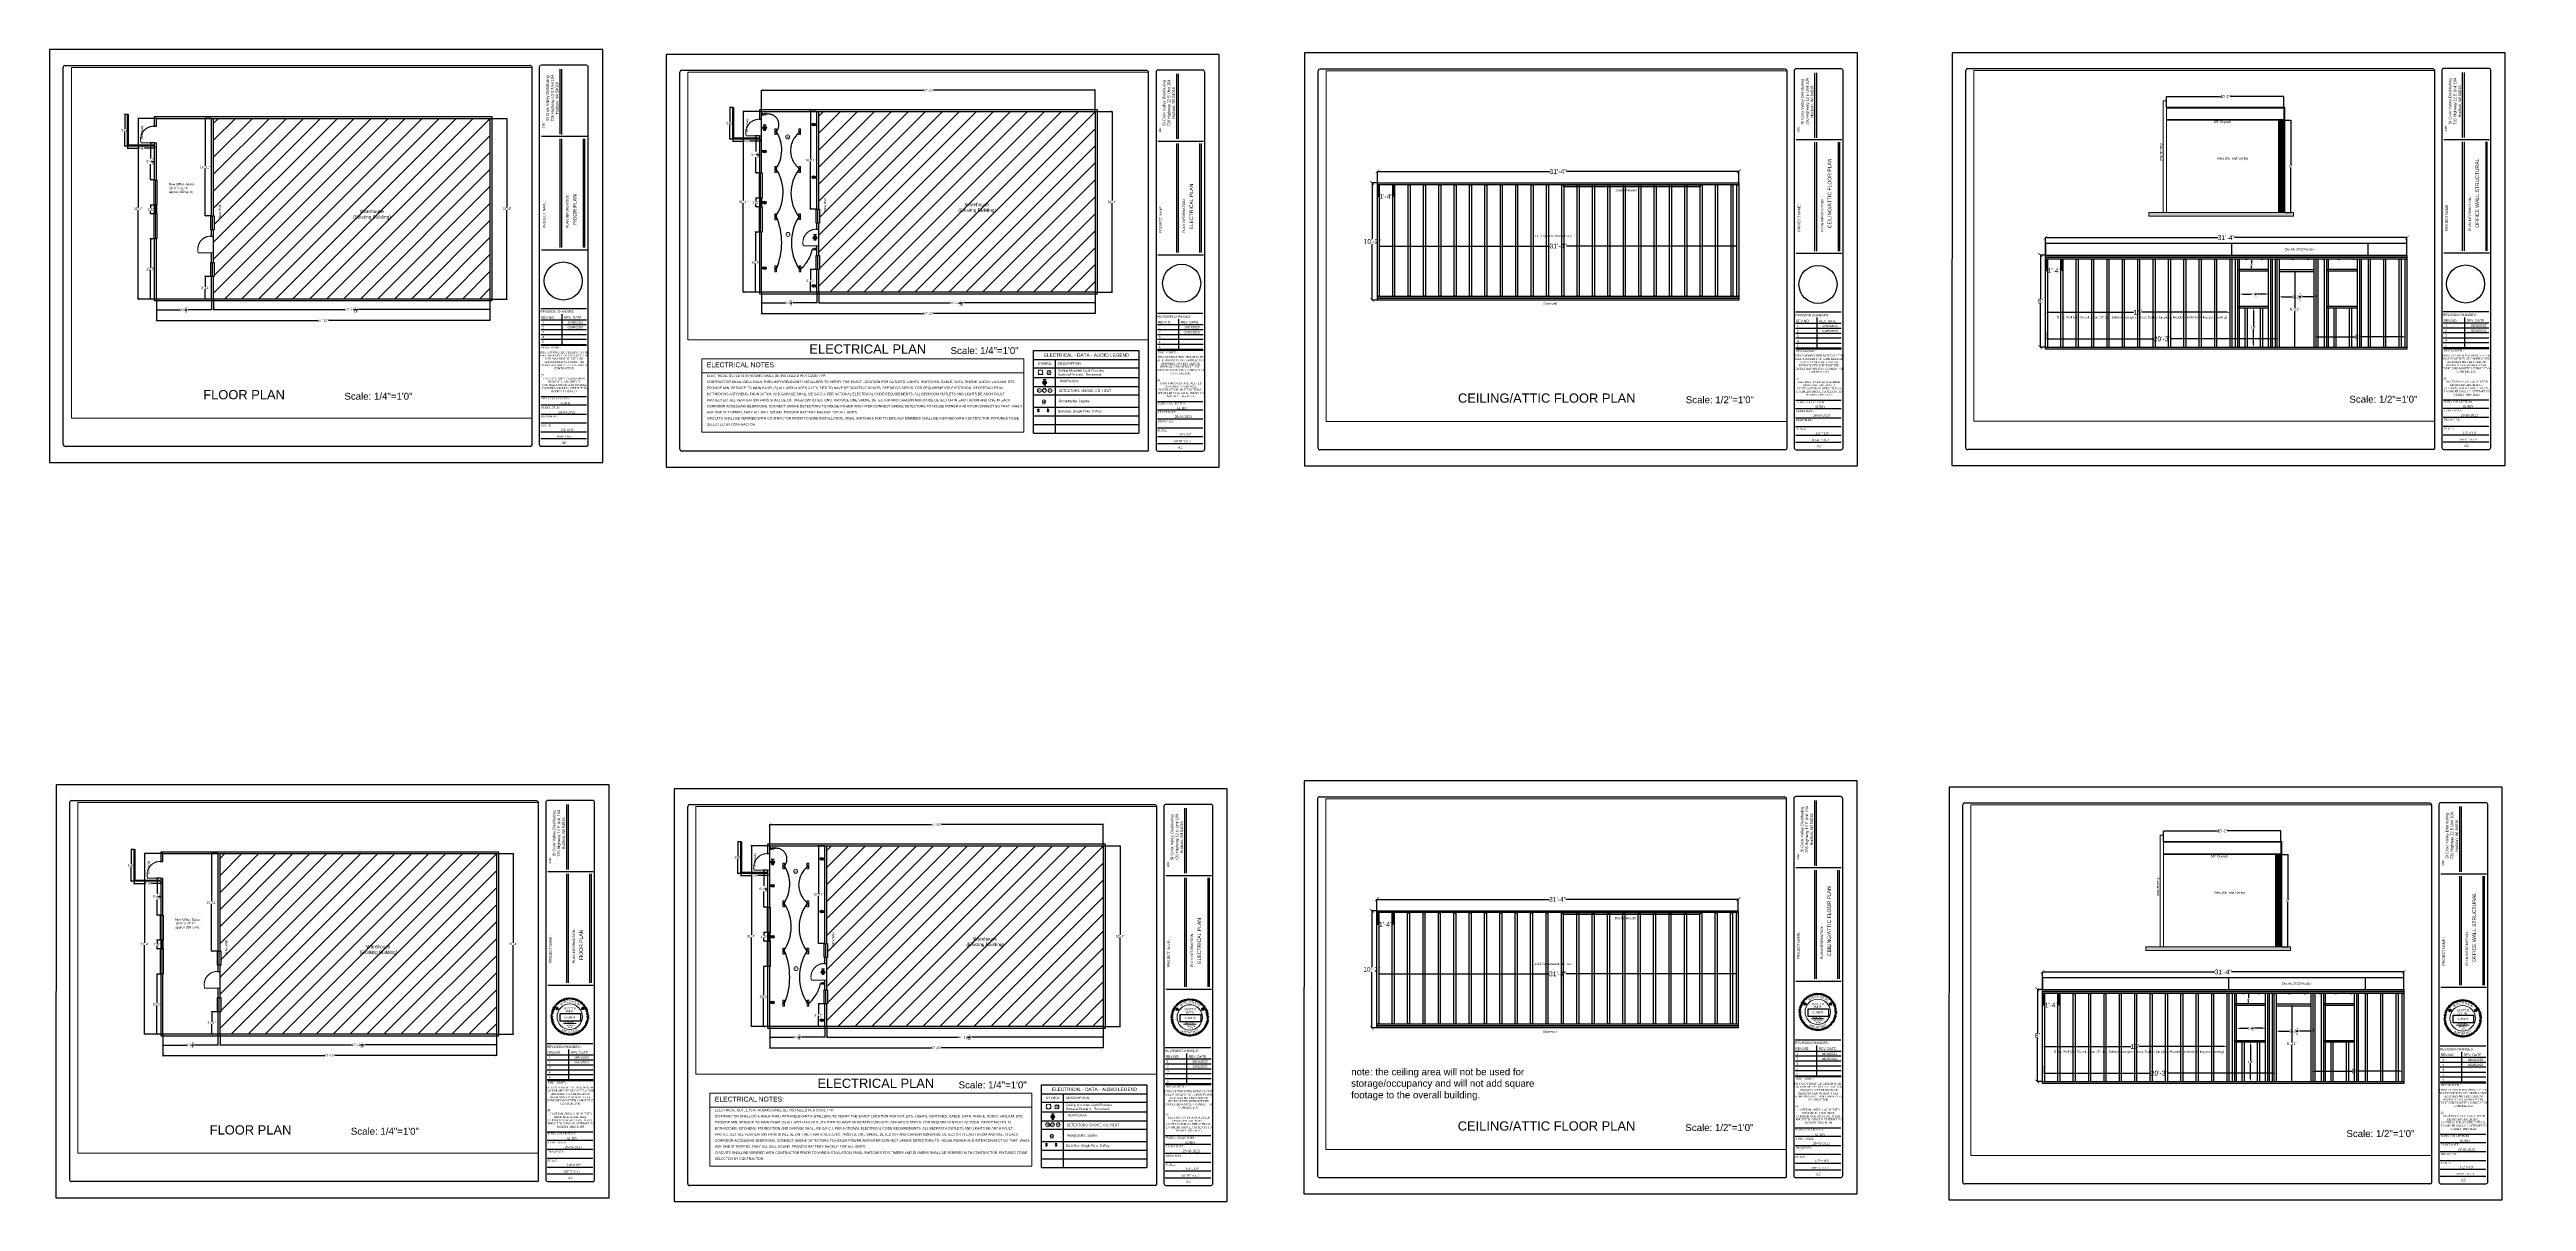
# Paper-space layout 'Layout1' of a CAD drawing. Header units: inches. Extents: x 0 to 107, y -32 to 18.
# The model-space entities are those that its viewports show. They can reach past a viewport. Long polylines and large blocks are cut down to what shows.
import ezdxf

# ---------------------------------------------------------------- set-up
doc = ezdxf.new("R2010")
doc.units = ezdxf.units.IN
doc.header["$MEASUREMENT"] = 0
doc.linetypes.add('ACAD_ISO02W100', pattern=[15, 12, -3])
for name, color, linetype, lineweight in [('dimensions', 1, 'Continuous', 0), ('Room Labels', 7, 'Continuous', 18), ('Text', 7, 'Continuous', 9), ('Title_Block_Line', 7, 'Continuous', 30)]:
    doc.layers.add(name, color=color, linetype=linetype, lineweight=lineweight)
doc.layers.add('Electrical', color=7, linetype='Continuous', lineweight=20, true_color=0xff0a0a)
for name, color, linetype in [('PDF2_Geometry', 7, 'Continuous'), ('PDF2_Text', 7, 'Continuous'), ('PDF_Text', 7, 'Continuous')]:
    doc.layers.add(name, color=color, linetype=linetype)
doc.layers.add('PDF_Geometry', color=7, linetype='Continuous', true_color=0x9999ff)
doc.layers.add('VPORT', color=5, linetype='Continuous', plot=False)
doc.styles.add('Arial', font='arial.ttf', dxfattribs={"height": 8})
doc.styles.add('PDF Arial', font='arial.ttf')
doc.styles.get("Standard").update_dxf_attribs({"font": 'arial.ttf'})
doc.dimstyles.new('Copy of Standard', dxfattribs={"dimtxt": 5, "dimasz": 3, "dimexe": 0.18, "dimexo": 0.0625, "dimgap": 0.09, "dimtad": 0, "dimtih": 1, "dimtoh": 1, "dimdec": 4, "dimzin": 0, "dimdsep": 46, "dimlunit": 4, "dimtxsty": 'Standard', "dimcen": 0.09, "dimadec": 0, "dimazin": 0, "dimtfac": 1, "dimtdec": 4, "dimtofl": 0, "dimtmove": 0, "dimatfit": 3, "dimfxl": 1, "dimtolj": 1, "dimtzin": 0, "dimarcsym": 0})
doc.dimstyles.get("Standard").update_dxf_attribs({"dimtxt": 5, "dimasz": 0.18, "dimexe": 0.18, "dimexo": 0.0625, "dimgap": 0.09, "dimtad": 0, "dimtih": 1, "dimtoh": 1, "dimdec": 4, "dimzin": 0, "dimdsep": 46, "dimlunit": 4, "dimtxsty": 'Standard', "dimcen": 0.09, "dimadec": 0, "dimazin": 0, "dimtfac": 1, "dimtdec": 4, "dimtofl": 0, "dimtmove": 0, "dimatfit": 3, "dimfxl": 1, "dimtolj": 1, "dimtzin": 0, "dimarcsym": 0})
picture_1 = doc.add_image_def('image7.png', size_in_pixel=(858, 321))

# ---------------------------------------------------------------- blocks, each defined once
blk = doc.blocks.new('Duplex')
at = {"layer": 'Electrical', "transparency": 33554687}
for p, q in [((-2.013801, 8.286915), (-2.013801, 0)), ((1.966968, 8.38058), (1.966968, 0))]:
    blk.add_line(p, q, dxfattribs=at)
blk.add_circle((0, 5.73454), 3.254864, dxfattribs=at)
blk = doc.blocks.new('Eyeball')
at = {"layer": 'Electrical', "transparency": 33554687}
for p, q in [((-2.9, 6.2), (-4.1, 7.4)), ((-4.1, -0.7), (-2.9, 0.5)), ((2.9, 6.2), (4.1, 7.4)), ((4.1, -0.7), (2.9, 0.5))]:
    blk.add_line(p, q, dxfattribs=at)
blk.add_circle((0, 3.3), 4.07, dxfattribs=at)
at = {"layer": 'Electrical', "transparency": 33554687, "insert": (-1.7, 1.3), "char_height": 4.419, "width": 4.463, "attachment_point": 7}
blk.add_mtext('\\fArial|b0|i0|c0|p0;R\\P', dxfattribs=at)
blk = doc.blocks.new('Single Pole')
at = {"layer": 'Electrical', "transparency": 33554687}
blk.add_line((0, 7), (0, 0), dxfattribs=at)
blk.add_lwpolyline([(1.7, 5), (1.7, 5.2), (1.7, 5.4), (1.6, 5.6), (1.5, 5.7), (1.3, 5.9), (1.3, 5.9), (1.2, 6), (1, 6.1), (0.6, 6.2), (0.2, 6.2), (-0.3, 6.2), (-0.7, 6.1), (-1, 6), (-1.1, 5.9), (-1.4, 5.7), (-1.5, 5.5), (-1.6, 5.3), (-1.7, 5.2), (-1.7, 5), (-1.7, 5), (-1.7, 4.8), (-1.6, 4.6), (-1.5, 4.2), (-1.3, 3.9), (-1.1, 3.7), (-1, 3.6), (-0.9, 3.6), (-0.7, 3.5), (0.6, 3.3), (0.7, 3.2), (0.8, 3.2), (0.8, 3.2), (1.1, 2.9), (1.3, 2.7), (1.4, 2.5), (1.4, 2.3), (1.5, 2.1), (1.5, 2), (1.5, 1.8), (1.4, 1.7), (1.3, 1.5), (1.2, 1.3), (0.9, 1.1), (0.8, 1), (0.6, 0.9), (0.3, 0.9), (-0.1, 0.8), (-0.5, 0.9), (-0.6, 0.9), (-0.9, 1), (-1.2, 1.2), (-1.4, 1.4), (-1.6, 1.6), (-1.7, 1.8)], dxfattribs=at)
blk = doc.blocks.new('Three Way')
at = {"layer": 'Electrical', "transparency": 33554687}
blk.add_line((0.8, 0), (0.8, 7), dxfattribs=at)
blk.add_lwpolyline([(-0.9, 2), (-0.9, 1.8), (-0.9, 1.6), (-0.8, 1.4), (-0.7, 1.3), (-0.5, 1.1), (-0.5, 1.1), (-0.4, 1), (-0.2, 0.9), (0.1, 0.8), (0.6, 0.8), (1.1, 0.8), (1.5, 0.9), (1.8, 1), (1.9, 1.1), (2.2, 1.3), (2.3, 1.5), (2.4, 1.7), (2.5, 1.8), (2.5, 2), (2.5, 2), (2.5, 2.2), (2.4, 2.4), (2.3, 2.8), (2.1, 3.1), (1.9, 3.3), (1.8, 3.4), (1.7, 3.4), (1.5, 3.5), (0.2, 3.7), (0.1, 3.8), (0, 3.8), (-0.1, 3.8), (-0.3, 4.1), (-0.5, 4.3), (-0.6, 4.5), (-0.7, 4.7), (-0.7, 4.9), (-0.7, 5), (-0.7, 5.2), (-0.6, 5.3), (-0.5, 5.5), (-0.4, 5.7), (-0.1, 5.9), (0, 6), (0.2, 6.1), (0.5, 6.1), (0.9, 6.2), (1.2, 6.1), (1.4, 6.1), (1.7, 6), (2, 5.8), (2.2, 5.6), (2.4, 5.4), (2.5, 5.2)], dxfattribs=at)
at = {"layer": 'Electrical', "transparency": 33554687, "insert": (-2.5, 6.6), "char_height": 2.563, "width": 2.022, "attachment_point": 7}
blk.add_mtext('\\fArial|b0|i0|c0|p0;3\\P', dxfattribs=at)
blk = doc.blocks.new('Eleanor')
at = {"layer": 'Electrical', "transparency": 33554687}
for p, q in [((-3.5, 6.7), (-4.9, 8.1)), ((3.5, 6.7), (4.9, 8.1)), ((-4.9, -1.6), (-3.5, -0.2)), ((4.9, -1.6), (3.5, -0.2))]:
    blk.add_line(p, q, dxfattribs=at)
blk.add_circle((0, 3.3), 4.88, dxfattribs=at)
blk = doc.blocks.new('co_DETACTOR')
at = {"layer": 'Electrical', "transparency": 33554687}
blk.add_circle((0, 0.6), 4.12, dxfattribs=at)
at = {"layer": 'Electrical', "transparency": 33554687, "insert": (-2.7, -1), "char_height": 3, "width": 5.82, "attachment_point": 7}
blk.add_mtext('{\\fArial|b0|i0|c0|p34;CD}', dxfattribs=at)
blk = doc.blocks.new('Smoke Detector')
at = {"layer": 'Electrical', "transparency": 33554687}
blk.add_circle((0, 2.7), 4.12, dxfattribs=at)
at = {"layer": 'Electrical', "transparency": 33554687, "insert": (1.6, 0), "char_height": 3, "width": 5.82, "attachment_point": 7, "rotation": 90}
blk.add_mtext('\\fArial|b0|i0|c0|p0;SD\\P', dxfattribs=at)
blk = doc.blocks.new('Heat Detector')
at = {"layer": 'Electrical', "transparency": 33554687}
blk.add_circle((0, 2.7), 4.12, dxfattribs=at)
at = {"transparency": 33554687, "insert": (1.6, 0), "char_height": 3, "width": 6.06, "attachment_point": 7, "rotation": 90}
blk.add_mtext('\\fArial|b0|i0|c0|p0;HD\\P', dxfattribs=at)
blk = doc.blocks.new('star')
h = blk.add_hatch(color=256)
h.dxf.hatch_style = 1
h.paths.add_polyline_path([(116.5, 62.6), (116.9, 62.6), (116.7, 63.1)])
h.paths.add_polyline_path([(116.7, 62), (117, 62.2), (116.9, 62.6), (116.5, 62.6), (116.4, 62.2)])
h.paths.add_polyline_path([(116.5, 62.6), (115.9, 62.6), (116.4, 62.2)])
h.paths.add_polyline_path([(116.4, 62.2), (116.2, 61.7), (116.7, 62)])
h.paths.add_polyline_path([(116.7, 62), (117.2, 61.7), (117, 62.2)])
h.paths.add_polyline_path([(117, 62.2), (117.4, 62.6), (116.9, 62.6)])
for p, q in [((115.9, 62.6), (117.4, 62.6)), ((117.2, 61.7), (115.9, 62.6)), ((116.2, 61.7), (116.7, 63.1)), ((117.4, 62.6), (116.2, 61.7)), ((116.7, 63.1), (117.2, 61.7))]:
    blk.add_line(p, q)
blk = doc.blocks.new('*U158')
h = blk.add_hatch(color=256)
h.dxf.hatch_style = 1
h.paths.add_polyline_path([(0.81, 0.7), (0.81, 0.71), (0.75, 0.71), (0.75, 0.7)])
blk.add_lwpolyline([(0.81, 0.71), (0.81, 0.7), (0.75, 0.7), (0.75, 0.71)], close=True)
blk = doc.blocks.new('*U159')
at = {"color": 0, "linetype": 'ByBlock', "lineweight": -2, "transparency": 16777216}
for p, rotation in [((1.7, 2.75), 113.0399999999996), ((1.72, 2.72), 110.1599999999999), ((1.73, 2.69), 107.2799999999998), ((1.74, 2.65), 104.3999999999999), ((1.75, 2.62), 101.52), ((1.75, 2.58), 98.63999999999999), ((1.76, 2.55), 95.75999999999982), ((1.76, 2.51), 92.8799999999999), ((1.76, 2.48), 90), ((1.76, 2.44), 87.11999999997896), ((1.76, 2.41), 84.2399999999793), ((1.75, 2.37), 81.35999999997965), ((1.75, 2.34), 78.47999999997975), ((1.74, 2.3), 75.59999999997984), ((1.73, 2.27), 72.71999999998019), ((1.72, 2.23), 69.8399999999804), ((1.7, 2.2), 66.95999999998024), ((1.13, 3.18), 173.5199999999957), ((1.1, 3.18), 176.3999999999955), ((1.06, 3.18), 179.2799999999949), ((1.03, 3.18), 182.159999999995), ((0.99, 3.18), 185.0399999999946), ((1.17, 3.17), 170.6399999999961), ((0.96, 3.18), 187.9199999999943), ((0.92, 3.17), 190.7999999999941), ((1.2, 3.17), 167.7599999999963), ((0.89, 3.16), 193.6799999999939), ((1.24, 3.16), 164.8799999999964), ((0.85, 3.15), 196.5599999999936), ((1.27, 3.15), 161.9999999999966), ((0.82, 3.14), 199.4399999999933), ((1.31, 3.14), 159.1199999999966), ((0.78, 3.13), 202.3199999999931), ((1.34, 3.12), 156.2399999999967), ((0.75, 3.12), 205.1999999999931), ((1.37, 3.11), 153.359999999997), ((1.4, 3.09), 150.4799999999973), ((1.43, 3.07), 147.5999999999974), ((1.46, 3.05), 144.7199999999978), ((1.49, 3.03), 141.839999999998), ((1.52, 3.01), 138.959999999998), ((1.54, 2.99), 136.079999999998), ((1.57, 2.96), 133.1999999999982), ((1.59, 2.93), 130.3199999999985), ((1.61, 2.91), 127.4399999999986), ((1.64, 2.88), 124.5599999999989), ((1.66, 2.85), 121.6799999999992), ((1.67, 2.82), 118.7999999999993), ((1.69, 2.79), 115.9199999999994), ((1.69, 2.17), 64.07999999998046), ((1.67, 2.14), 61.19999999998069), ((1.66, 2.1), 58.3199999999809), ((1.64, 2.08), 55.43999999998113), ((1.61, 2.05), 52.55999999998147), ((1.59, 2.02), 49.67999999998155), ((1.57, 1.99), 46.79999999998164), ((1.54, 1.97), 43.91999999998162), ((1.52, 1.94), 41.03999999998172), ((1.49, 1.92), 38.15999999998204), ((1.46, 1.9), 35.27999999998239), ((1.43, 1.88), 32.39999999998274), ((1.4, 1.86), 29.51999999998283), ((1.37, 1.84), 26.63999999998279), ((0.75, 1.84), 334.7999999999856), ((1.34, 1.83), 23.75999999998277), ((0.78, 1.82), 337.6799999999856), ((1.31, 1.82), 20.87999999998298), ((0.82, 1.81), 340.5599999999858), ((1.27, 1.8), 17.99999999998333), ((0.85, 1.8), 343.4399999999857), ((1.24, 1.79), 15.11999999998366), ((0.89, 1.79), 346.3199999999855), ((1.2, 1.78), 12.23999999998388), ((0.92, 1.78), 349.1999999999856), ((1.17, 1.78), 9.359999999983977), ((1.13, 1.77), 6.47999999998445), ((1.1, 1.77), 3.599999999984604), ((1.03, 1.77), 357.839999999985), ((0.99, 1.77), 354.9599999999854), ((0.96, 1.78), 352.0799999999856), ((1.06, 1.77), 0.7199999999843462), ((0.72, 3.1), 208.079999999993), ((0.69, 3.08), 210.9599999999927), ((0.66, 3.06), 213.8399999999926), ((0.63, 3.04), 216.7199999999926), ((0.6, 3.02), 219.5999999999925), ((0.58, 3), 222.4799999999925), ((0.55, 2.97), 225.3599999999924), ((0.53, 2.95), 228.2399999999924), ((0.5, 2.92), 231.1199999999922), ((0.48, 2.89), 233.999999999992), ((0.46, 2.86), 236.8799999999918), ((0.44, 2.83), 239.7599999999916), ((0.42, 2.8), 242.6399999999913), ((0.41, 2.77), 245.519999999991), ((0.4, 2.74), 248.3999999999907), ((0.38, 2.7), 251.2799999999908), ((0.37, 2.67), 254.1599999999907), ((0.36, 2.64), 257.0399999999903), ((0.36, 2.6), 259.9199999999901), ((0.35, 2.57), 262.79999999999), ((0.35, 2.53), 265.6799999999896), ((0.35, 2.49), 268.5599999999894), ((0.35, 2.46), 271.4399999999891), ((0.35, 2.42), 274.3199999999888), ((0.35, 2.39), 277.1999999999884), ((0.36, 2.35), 280.0799999999882), ((0.36, 2.32), 282.9599999999879), ((0.37, 2.28), 285.8399999999876), ((0.38, 2.25), 288.7199999999877), ((0.4, 2.22), 291.5999999999877), ((0.41, 2.18), 294.4799999999878), ((0.42, 2.15), 297.3599999999876), ((0.44, 2.12), 300.2399999999874), ((0.46, 2.09), 303.1199999999872), ((0.48, 2.06), 305.9999999999872), ((0.5, 2.03), 308.879999999987), ((0.53, 2.01), 311.7599999999867), ((0.55, 1.98), 314.6399999999865), ((0.58, 1.95), 317.5199999999864), ((0.6, 1.93), 320.3999999999862), ((0.63, 1.91), 323.2799999999861), ((0.66, 1.89), 326.159999999986), ((0.69, 1.87), 329.0399999999858), ((0.72, 1.85), 331.9199999999857)]:
    blk.add_blockref('*U158', p, dxfattribs=dict(at, rotation=rotation))
blk = doc.blocks.new('*U160')
h = blk.add_hatch(color=256)
h.dxf.hatch_style = 1
h.paths.add_polyline_path([(0.81, 0.7), (0.81, 0.71), (0.75, 0.71), (0.75, 0.7)])
blk.add_lwpolyline([(0.81, 0.71), (0.81, 0.7), (0.75, 0.7), (0.75, 0.71)], close=True)
blk = doc.blocks.new('*U161')
at = {"color": 0, "linetype": 'ByBlock', "lineweight": -2, "transparency": 16777216}
for p, rotation in [((1.7, 2.75), 113.0399999999996), ((1.72, 2.72), 110.1599999999999), ((1.73, 2.69), 107.2799999999998), ((1.74, 2.65), 104.3999999999999), ((1.75, 2.62), 101.52), ((1.75, 2.58), 98.63999999999999), ((1.76, 2.55), 95.75999999999982), ((1.76, 2.51), 92.8799999999999), ((1.76, 2.48), 90), ((1.76, 2.44), 87.11999999997896), ((1.76, 2.41), 84.2399999999793), ((1.75, 2.37), 81.35999999997965), ((1.75, 2.34), 78.47999999997975), ((1.74, 2.3), 75.59999999997984), ((1.73, 2.27), 72.71999999998019), ((1.72, 2.23), 69.8399999999804), ((1.7, 2.2), 66.95999999998024), ((1.13, 3.18), 173.5199999999957), ((1.1, 3.18), 176.3999999999955), ((1.06, 3.18), 179.2799999999949), ((1.03, 3.18), 182.159999999995), ((0.99, 3.18), 185.0399999999946), ((1.17, 3.17), 170.6399999999961), ((0.96, 3.18), 187.9199999999943), ((0.92, 3.17), 190.7999999999941), ((1.2, 3.17), 167.7599999999963), ((0.89, 3.16), 193.6799999999939), ((1.24, 3.16), 164.8799999999964), ((0.85, 3.15), 196.5599999999936), ((1.27, 3.15), 161.9999999999966), ((0.82, 3.14), 199.4399999999933), ((1.31, 3.14), 159.1199999999966), ((0.78, 3.13), 202.3199999999931), ((1.34, 3.12), 156.2399999999967), ((0.75, 3.12), 205.1999999999931), ((1.37, 3.11), 153.359999999997), ((1.4, 3.09), 150.4799999999973), ((1.43, 3.07), 147.5999999999974), ((1.46, 3.05), 144.7199999999978), ((1.49, 3.03), 141.839999999998), ((1.52, 3.01), 138.959999999998), ((1.54, 2.99), 136.079999999998), ((1.57, 2.96), 133.1999999999982), ((1.59, 2.93), 130.3199999999985), ((1.61, 2.91), 127.4399999999986), ((1.64, 2.88), 124.5599999999989), ((1.66, 2.85), 121.6799999999992), ((1.67, 2.82), 118.7999999999993), ((1.69, 2.79), 115.9199999999994), ((1.69, 2.17), 64.07999999998046), ((1.67, 2.14), 61.19999999998069), ((1.66, 2.1), 58.3199999999809), ((1.64, 2.08), 55.43999999998113), ((1.61, 2.05), 52.55999999998147), ((1.59, 2.02), 49.67999999998155), ((1.57, 1.99), 46.79999999998164), ((1.54, 1.97), 43.91999999998162), ((1.52, 1.94), 41.03999999998172), ((1.49, 1.92), 38.15999999998204), ((1.46, 1.9), 35.27999999998239), ((1.43, 1.88), 32.39999999998274), ((1.4, 1.86), 29.51999999998283), ((1.37, 1.84), 26.63999999998279), ((0.75, 1.84), 334.7999999999856), ((1.34, 1.83), 23.75999999998277), ((0.78, 1.82), 337.6799999999856), ((1.31, 1.82), 20.87999999998298), ((0.82, 1.81), 340.5599999999858), ((1.27, 1.8), 17.99999999998333), ((0.85, 1.8), 343.4399999999857), ((1.24, 1.79), 15.11999999998366), ((0.89, 1.79), 346.3199999999855), ((1.2, 1.78), 12.23999999998388), ((0.92, 1.78), 349.1999999999856), ((1.17, 1.78), 9.359999999983977), ((1.13, 1.77), 6.47999999998445), ((1.1, 1.77), 3.599999999984604), ((1.03, 1.77), 357.839999999985), ((0.99, 1.77), 354.9599999999854), ((0.96, 1.78), 352.0799999999856), ((1.06, 1.77), 0.7199999999843462), ((0.72, 3.1), 208.079999999993), ((0.69, 3.08), 210.9599999999927), ((0.66, 3.06), 213.8399999999926), ((0.63, 3.04), 216.7199999999926), ((0.6, 3.02), 219.5999999999925), ((0.58, 3), 222.4799999999925), ((0.55, 2.97), 225.3599999999924), ((0.53, 2.95), 228.2399999999924), ((0.5, 2.92), 231.1199999999922), ((0.48, 2.89), 233.999999999992), ((0.46, 2.86), 236.8799999999918), ((0.44, 2.83), 239.7599999999916), ((0.42, 2.8), 242.6399999999913), ((0.41, 2.77), 245.519999999991), ((0.4, 2.74), 248.3999999999907), ((0.38, 2.7), 251.2799999999908), ((0.37, 2.67), 254.1599999999907), ((0.36, 2.64), 257.0399999999903), ((0.36, 2.6), 259.9199999999901), ((0.35, 2.57), 262.79999999999), ((0.35, 2.53), 265.6799999999896), ((0.35, 2.49), 268.5599999999894), ((0.35, 2.46), 271.4399999999891), ((0.35, 2.42), 274.3199999999888), ((0.35, 2.39), 277.1999999999884), ((0.36, 2.35), 280.0799999999882), ((0.36, 2.32), 282.9599999999879), ((0.37, 2.28), 285.8399999999876), ((0.38, 2.25), 288.7199999999877), ((0.4, 2.22), 291.5999999999877), ((0.41, 2.18), 294.4799999999878), ((0.42, 2.15), 297.3599999999876), ((0.44, 2.12), 300.2399999999874), ((0.46, 2.09), 303.1199999999872), ((0.48, 2.06), 305.9999999999872), ((0.5, 2.03), 308.879999999987), ((0.53, 2.01), 311.7599999999867), ((0.55, 1.98), 314.6399999999865), ((0.58, 1.95), 317.5199999999864), ((0.6, 1.93), 320.3999999999862), ((0.63, 1.91), 323.2799999999861), ((0.66, 1.89), 326.159999999986), ((0.69, 1.87), 329.0399999999858), ((0.72, 1.85), 331.9199999999857)]:
    blk.add_blockref('*U160', p, dxfattribs=dict(at, rotation=rotation))
blk = doc.blocks.new('*U162')
h = blk.add_hatch(color=256)
h.dxf.hatch_style = 1
h.paths.add_polyline_path([(0.81, 0.7), (0.81, 0.71), (0.75, 0.71), (0.75, 0.7)])
blk.add_lwpolyline([(0.81, 0.71), (0.81, 0.7), (0.75, 0.7), (0.75, 0.71)], close=True)
blk = doc.blocks.new('*U163')
at = {"color": 0, "linetype": 'ByBlock', "lineweight": -2, "transparency": 16777216}
for p, rotation in [((1.7, 2.75), 113.0399999999996), ((1.72, 2.72), 110.1599999999999), ((1.73, 2.69), 107.2799999999998), ((1.74, 2.65), 104.3999999999999), ((1.75, 2.62), 101.52), ((1.75, 2.58), 98.63999999999999), ((1.76, 2.55), 95.75999999999982), ((1.76, 2.51), 92.8799999999999), ((1.76, 2.48), 90), ((1.76, 2.44), 87.11999999997896), ((1.76, 2.41), 84.2399999999793), ((1.75, 2.37), 81.35999999997965), ((1.75, 2.34), 78.47999999997975), ((1.74, 2.3), 75.59999999997984), ((1.73, 2.27), 72.71999999998019), ((1.72, 2.23), 69.8399999999804), ((1.7, 2.2), 66.95999999998024), ((1.13, 3.18), 173.5199999999957), ((1.1, 3.18), 176.3999999999955), ((1.06, 3.18), 179.2799999999949), ((1.03, 3.18), 182.159999999995), ((0.99, 3.18), 185.0399999999946), ((1.17, 3.17), 170.6399999999961), ((0.96, 3.18), 187.9199999999943), ((0.92, 3.17), 190.7999999999941), ((1.2, 3.17), 167.7599999999963), ((0.89, 3.16), 193.6799999999939), ((1.24, 3.16), 164.8799999999964), ((0.85, 3.15), 196.5599999999936), ((1.27, 3.15), 161.9999999999966), ((0.82, 3.14), 199.4399999999933), ((1.31, 3.14), 159.1199999999966), ((0.78, 3.13), 202.3199999999931), ((1.34, 3.12), 156.2399999999967), ((0.75, 3.12), 205.1999999999931), ((1.37, 3.11), 153.359999999997), ((1.4, 3.09), 150.4799999999973), ((1.43, 3.07), 147.5999999999974), ((1.46, 3.05), 144.7199999999978), ((1.49, 3.03), 141.839999999998), ((1.52, 3.01), 138.959999999998), ((1.54, 2.99), 136.079999999998), ((1.57, 2.96), 133.1999999999982), ((1.59, 2.93), 130.3199999999985), ((1.61, 2.91), 127.4399999999986), ((1.64, 2.88), 124.5599999999989), ((1.66, 2.85), 121.6799999999992), ((1.67, 2.82), 118.7999999999993), ((1.69, 2.79), 115.9199999999994), ((1.69, 2.17), 64.07999999998046), ((1.67, 2.14), 61.19999999998069), ((1.66, 2.1), 58.3199999999809), ((1.64, 2.08), 55.43999999998113), ((1.61, 2.05), 52.55999999998147), ((1.59, 2.02), 49.67999999998155), ((1.57, 1.99), 46.79999999998164), ((1.54, 1.97), 43.91999999998162), ((1.52, 1.94), 41.03999999998172), ((1.49, 1.92), 38.15999999998204), ((1.46, 1.9), 35.27999999998239), ((1.43, 1.88), 32.39999999998274), ((1.4, 1.86), 29.51999999998283), ((1.37, 1.84), 26.63999999998279), ((0.75, 1.84), 334.7999999999856), ((1.34, 1.83), 23.75999999998277), ((0.78, 1.82), 337.6799999999856), ((1.31, 1.82), 20.87999999998298), ((0.82, 1.81), 340.5599999999858), ((1.27, 1.8), 17.99999999998333), ((0.85, 1.8), 343.4399999999857), ((1.24, 1.79), 15.11999999998366), ((0.89, 1.79), 346.3199999999855), ((1.2, 1.78), 12.23999999998388), ((0.92, 1.78), 349.1999999999856), ((1.17, 1.78), 9.359999999983977), ((1.13, 1.77), 6.47999999998445), ((1.1, 1.77), 3.599999999984604), ((1.03, 1.77), 357.839999999985), ((0.99, 1.77), 354.9599999999854), ((0.96, 1.78), 352.0799999999856), ((1.06, 1.77), 0.7199999999843462), ((0.72, 3.1), 208.079999999993), ((0.69, 3.08), 210.9599999999927), ((0.66, 3.06), 213.8399999999926), ((0.63, 3.04), 216.7199999999926), ((0.6, 3.02), 219.5999999999925), ((0.58, 3), 222.4799999999925), ((0.55, 2.97), 225.3599999999924), ((0.53, 2.95), 228.2399999999924), ((0.5, 2.92), 231.1199999999922), ((0.48, 2.89), 233.999999999992), ((0.46, 2.86), 236.8799999999918), ((0.44, 2.83), 239.7599999999916), ((0.42, 2.8), 242.6399999999913), ((0.41, 2.77), 245.519999999991), ((0.4, 2.74), 248.3999999999907), ((0.38, 2.7), 251.2799999999908), ((0.37, 2.67), 254.1599999999907), ((0.36, 2.64), 257.0399999999903), ((0.36, 2.6), 259.9199999999901), ((0.35, 2.57), 262.79999999999), ((0.35, 2.53), 265.6799999999896), ((0.35, 2.49), 268.5599999999894), ((0.35, 2.46), 271.4399999999891), ((0.35, 2.42), 274.3199999999888), ((0.35, 2.39), 277.1999999999884), ((0.36, 2.35), 280.0799999999882), ((0.36, 2.32), 282.9599999999879), ((0.37, 2.28), 285.8399999999876), ((0.38, 2.25), 288.7199999999877), ((0.4, 2.22), 291.5999999999877), ((0.41, 2.18), 294.4799999999878), ((0.42, 2.15), 297.3599999999876), ((0.44, 2.12), 300.2399999999874), ((0.46, 2.09), 303.1199999999872), ((0.48, 2.06), 305.9999999999872), ((0.5, 2.03), 308.879999999987), ((0.53, 2.01), 311.7599999999867), ((0.55, 1.98), 314.6399999999865), ((0.58, 1.95), 317.5199999999864), ((0.6, 1.93), 320.3999999999862), ((0.63, 1.91), 323.2799999999861), ((0.66, 1.89), 326.159999999986), ((0.69, 1.87), 329.0399999999858), ((0.72, 1.85), 331.9199999999857)]:
    blk.add_blockref('*U162', p, dxfattribs=dict(at, rotation=rotation))
blk = doc.blocks.new('*U164')
h = blk.add_hatch(color=256)
h.dxf.hatch_style = 1
h.paths.add_polyline_path([(0.81, 0.7), (0.81, 0.71), (0.75, 0.71), (0.75, 0.7)])
blk.add_lwpolyline([(0.81, 0.71), (0.81, 0.7), (0.75, 0.7), (0.75, 0.71)], close=True)
blk = doc.blocks.new('*U165')
at = {"color": 0, "linetype": 'ByBlock', "lineweight": -2, "transparency": 16777216}
for p, rotation in [((1.7, 2.75), 113.0399999999996), ((1.72, 2.72), 110.1599999999999), ((1.73, 2.69), 107.2799999999998), ((1.74, 2.65), 104.3999999999999), ((1.75, 2.62), 101.52), ((1.75, 2.58), 98.63999999999999), ((1.76, 2.55), 95.75999999999982), ((1.76, 2.51), 92.8799999999999), ((1.76, 2.48), 90), ((1.76, 2.44), 87.11999999997896), ((1.76, 2.41), 84.2399999999793), ((1.75, 2.37), 81.35999999997965), ((1.75, 2.34), 78.47999999997975), ((1.74, 2.3), 75.59999999997984), ((1.73, 2.27), 72.71999999998019), ((1.72, 2.23), 69.8399999999804), ((1.7, 2.2), 66.95999999998024), ((1.13, 3.18), 173.5199999999957), ((1.1, 3.18), 176.3999999999955), ((1.06, 3.18), 179.2799999999949), ((1.03, 3.18), 182.159999999995), ((0.99, 3.18), 185.0399999999946), ((1.17, 3.17), 170.6399999999961), ((0.96, 3.18), 187.9199999999943), ((0.92, 3.17), 190.7999999999941), ((1.2, 3.17), 167.7599999999963), ((0.89, 3.16), 193.6799999999939), ((1.24, 3.16), 164.8799999999964), ((0.85, 3.15), 196.5599999999936), ((1.27, 3.15), 161.9999999999966), ((0.82, 3.14), 199.4399999999933), ((1.31, 3.14), 159.1199999999966), ((0.78, 3.13), 202.3199999999931), ((1.34, 3.12), 156.2399999999967), ((0.75, 3.12), 205.1999999999931), ((1.37, 3.11), 153.359999999997), ((1.4, 3.09), 150.4799999999973), ((1.43, 3.07), 147.5999999999974), ((1.46, 3.05), 144.7199999999978), ((1.49, 3.03), 141.839999999998), ((1.52, 3.01), 138.959999999998), ((1.54, 2.99), 136.079999999998), ((1.57, 2.96), 133.1999999999982), ((1.59, 2.93), 130.3199999999985), ((1.61, 2.91), 127.4399999999986), ((1.64, 2.88), 124.5599999999989), ((1.66, 2.85), 121.6799999999992), ((1.67, 2.82), 118.7999999999993), ((1.69, 2.79), 115.9199999999994), ((1.69, 2.17), 64.07999999998046), ((1.67, 2.14), 61.19999999998069), ((1.66, 2.1), 58.3199999999809), ((1.64, 2.08), 55.43999999998113), ((1.61, 2.05), 52.55999999998147), ((1.59, 2.02), 49.67999999998155), ((1.57, 1.99), 46.79999999998164), ((1.54, 1.97), 43.91999999998162), ((1.52, 1.94), 41.03999999998172), ((1.49, 1.92), 38.15999999998204), ((1.46, 1.9), 35.27999999998239), ((1.43, 1.88), 32.39999999998274), ((1.4, 1.86), 29.51999999998283), ((1.37, 1.84), 26.63999999998279), ((0.75, 1.84), 334.7999999999856), ((1.34, 1.83), 23.75999999998277), ((0.78, 1.82), 337.6799999999856), ((1.31, 1.82), 20.87999999998298), ((0.82, 1.81), 340.5599999999858), ((1.27, 1.8), 17.99999999998333), ((0.85, 1.8), 343.4399999999857), ((1.24, 1.79), 15.11999999998366), ((0.89, 1.79), 346.3199999999855), ((1.2, 1.78), 12.23999999998388), ((0.92, 1.78), 349.1999999999856), ((1.17, 1.78), 9.359999999983977), ((1.13, 1.77), 6.47999999998445), ((1.1, 1.77), 3.599999999984604), ((1.03, 1.77), 357.839999999985), ((0.99, 1.77), 354.9599999999854), ((0.96, 1.78), 352.0799999999856), ((1.06, 1.77), 0.7199999999843462), ((0.72, 3.1), 208.079999999993), ((0.69, 3.08), 210.9599999999927), ((0.66, 3.06), 213.8399999999926), ((0.63, 3.04), 216.7199999999926), ((0.6, 3.02), 219.5999999999925), ((0.58, 3), 222.4799999999925), ((0.55, 2.97), 225.3599999999924), ((0.53, 2.95), 228.2399999999924), ((0.5, 2.92), 231.1199999999922), ((0.48, 2.89), 233.999999999992), ((0.46, 2.86), 236.8799999999918), ((0.44, 2.83), 239.7599999999916), ((0.42, 2.8), 242.6399999999913), ((0.41, 2.77), 245.519999999991), ((0.4, 2.74), 248.3999999999907), ((0.38, 2.7), 251.2799999999908), ((0.37, 2.67), 254.1599999999907), ((0.36, 2.64), 257.0399999999903), ((0.36, 2.6), 259.9199999999901), ((0.35, 2.57), 262.79999999999), ((0.35, 2.53), 265.6799999999896), ((0.35, 2.49), 268.5599999999894), ((0.35, 2.46), 271.4399999999891), ((0.35, 2.42), 274.3199999999888), ((0.35, 2.39), 277.1999999999884), ((0.36, 2.35), 280.0799999999882), ((0.36, 2.32), 282.9599999999879), ((0.37, 2.28), 285.8399999999876), ((0.38, 2.25), 288.7199999999877), ((0.4, 2.22), 291.5999999999877), ((0.41, 2.18), 294.4799999999878), ((0.42, 2.15), 297.3599999999876), ((0.44, 2.12), 300.2399999999874), ((0.46, 2.09), 303.1199999999872), ((0.48, 2.06), 305.9999999999872), ((0.5, 2.03), 308.879999999987), ((0.53, 2.01), 311.7599999999867), ((0.55, 1.98), 314.6399999999865), ((0.58, 1.95), 317.5199999999864), ((0.6, 1.93), 320.3999999999862), ((0.63, 1.91), 323.2799999999861), ((0.66, 1.89), 326.159999999986), ((0.69, 1.87), 329.0399999999858), ((0.72, 1.85), 331.9199999999857)]:
    blk.add_blockref('*U164', p, dxfattribs=dict(at, rotation=rotation))
blk = doc.blocks.new('_ArchTick')
at = {"color": 0, "linetype": 'ByBlock', "const_width": 0.15}
blk.add_lwpolyline([(-0.5, -0.5), (0.5, 0.5)], dxfattribs=at)
blk = doc.blocks.new('*D3')
at = {"color": 0, "lineweight": -2, "transparency": 16777216}
for p, q in [((-217, -286.9), (-217, -331.5)), ((477, -286.9), (477, -331.5)), ((-217, -331.3), (119.4, -331.3)), ((477, -331.3), (140.7, -331.3))]:
    blk.add_line(p, q, dxfattribs=at)
at = {"layer": 'Defpoints', "color": 0, "transparency": 16777216}
for p in [(-217, -286.8), (477, -286.8), (-217, -331.3)]:
    blk.add_point(p, dxfattribs=at)
at = {"color": 0, "lineweight": -2, "transparency": 16777216, "xscale": 4, "yscale": 4, "zscale": 4, "rotation": 180}
blk.add_blockref('_ArchTick', (-217, -331.3), dxfattribs=at)
at = {"color": 0, "lineweight": -2, "transparency": 16777216, "xscale": 4, "yscale": 4, "zscale": 4}
blk.add_blockref('_ArchTick', (477, -331.3), dxfattribs=at)
at = {"color": 1, "transparency": 16777216, "insert": (130, -331.3), "char_height": 5, "attachment_point": 5}
blk.add_mtext('\\A1;57\'-10"', dxfattribs=at)
blk = doc.blocks.new('*D4')
at = {"color": 0, "lineweight": -2, "transparency": 16777216}
for p, q in [((477.1, 89.2), (512.4, 89.2)), ((512.2, 89.2), (512.2, -96.2)), ((512.2, -286.8), (512.2, -101.5)), ((477.1, -286.8), (512.4, -286.8))]:
    blk.add_line(p, q, dxfattribs=at)
at = {"layer": 'Defpoints', "color": 0, "transparency": 16777216}
for p in [(477, 89.2), (512.2, 89.2), (477, -286.8)]:
    blk.add_point(p, dxfattribs=at)
at = {"color": 0, "lineweight": -2, "transparency": 16777216, "xscale": 4, "yscale": 4, "zscale": 4}
for p, rotation in [((512.2, 89.2), 90), ((512.2, -286.8), 270)]:
    blk.add_blockref('_ArchTick', p, dxfattribs=dict(at, rotation=rotation))
at = {"color": 1, "transparency": 16777216, "insert": (512.2, -98.8), "char_height": 5, "attachment_point": 5}
blk.add_mtext('\\A1;31\'-4"', dxfattribs=at)
blk = doc.blocks.new('*D5')
at = {"color": 0, "lineweight": -2, "transparency": 16777216}
for p, q in [((-217, -286.9), (-217, -309.4)), ((-217, -309.2), (-168.2, -309.2)), ((-102.4, -309.2), (-151.1, -309.2)), ((-102.4, -286.9), (-102.4, -309.4))]:
    blk.add_line(p, q, dxfattribs=at)
at = {"layer": 'Defpoints', "color": 0, "transparency": 16777216}
for p in [(-217, -286.8), (-217, -309.2), (-102.4, -286.8)]:
    blk.add_point(p, dxfattribs=at)
at = {"color": 0, "lineweight": -2, "transparency": 16777216, "xscale": 4, "yscale": 4, "zscale": 4, "rotation": 180}
blk.add_blockref('_ArchTick', (-217, -309.2), dxfattribs=at)
at = {"color": 0, "lineweight": -2, "transparency": 16777216, "xscale": 4, "yscale": 4, "zscale": 4}
blk.add_blockref('_ArchTick', (-102.4, -309.2), dxfattribs=at)
at = {"color": 1, "transparency": 16777216, "insert": (-159.7, -309.2), "char_height": 5, "attachment_point": 5}
blk.add_mtext('\\A1;9\'-6{\\H1x;\\S5/8;}"', dxfattribs=at)
blk = doc.blocks.new('*D9')
at = {"color": 0, "lineweight": -2, "transparency": 16777216}
for p, q in [((-277, 31.5), (-277, 27.1)), ((-277, 27.3), (-255.8, 27.3)), ((-221, 27.3), (-242.1, 27.3)), ((-221, 31.5), (-221, 27.1))]:
    blk.add_line(p, q, dxfattribs=at)
at = {"layer": 'Defpoints', "color": 0, "transparency": 16777216}
for p in [(-277, 31.6), (-277, 27.3), (-221, 31.6)]:
    blk.add_point(p, dxfattribs=at)
at = {"color": 0, "lineweight": -2, "transparency": 16777216, "xscale": 4, "yscale": 4, "zscale": 4, "rotation": 180}
blk.add_blockref('_ArchTick', (-277, 27.3), dxfattribs=at)
at = {"color": 0, "lineweight": -2, "transparency": 16777216, "xscale": 4, "yscale": 4, "zscale": 4}
blk.add_blockref('_ArchTick', (-221, 27.3), dxfattribs=at)
at = {"color": 1, "transparency": 16777216, "insert": (-249, 27.3), "char_height": 5, "attachment_point": 5}
blk.add_mtext('\\A1;4\'-8"', dxfattribs=at)
blk = doc.blocks.new('*D10')
at = {"color": 0, "lineweight": -2, "transparency": 16777216}
for p, q in [((-277, 97.6), (-283.3, 97.6)), ((-283.1, 97.6), (-283.1, 67.2)), ((-283.1, 31.6), (-283.1, 62)), ((-277, 31.6), (-283.3, 31.6))]:
    blk.add_line(p, q, dxfattribs=at)
at = {"layer": 'Defpoints', "color": 0, "transparency": 16777216}
for p in [(-283.1, 97.6), (-277, 97.6), (-277, 31.6)]:
    blk.add_point(p, dxfattribs=at)
at = {"color": 0, "lineweight": -2, "transparency": 16777216, "xscale": 4, "yscale": 4, "zscale": 4}
for p, rotation in [((-283.1, 97.6), 90), ((-283.1, 31.6), 270)]:
    blk.add_blockref('_ArchTick', p, dxfattribs=dict(at, rotation=rotation))
at = {"color": 1, "transparency": 16777216, "insert": (-283.1, 64.6), "char_height": 5, "attachment_point": 5}
blk.add_mtext('\\A1;5\'-6"', dxfattribs=at)
blk = doc.blocks.new('*D11')
at = {"color": 0, "lineweight": -2, "transparency": 16777216}
for p, q in [((-219.1, -161.8), (-229.7, -161.8)), ((-229.5, -161.8), (-229.5, -221.7)), ((-229.5, -286.8), (-229.5, -227)), ((-217, -286.8), (-229.7, -286.8))]:
    blk.add_line(p, q, dxfattribs=at)
at = {"layer": 'Defpoints', "color": 0, "transparency": 16777216}
for p in [(-229.5, -161.8), (-219, -161.8), (-217, -286.8)]:
    blk.add_point(p, dxfattribs=at)
at = {"color": 0, "lineweight": -2, "transparency": 16777216, "xscale": 4, "yscale": 4, "zscale": 4}
for p, rotation in [((-229.5, -161.8), 90), ((-229.5, -286.8), 270)]:
    blk.add_blockref('_ArchTick', p, dxfattribs=dict(at, rotation=rotation))
at = {"color": 1, "transparency": 16777216, "insert": (-229.5, -224.3), "char_height": 5, "attachment_point": 5}
blk.add_mtext('\\A1;10\'-5"', dxfattribs=at)
blk = doc.blocks.new('*D12')
at = {"color": 0, "lineweight": -2, "transparency": 16777216}
for p, q in [((-221, -91.2), (-229.4, -91.2)), ((-229.2, -91.2), (-229.2, -97.6)), ((-229.2, -109.2), (-229.2, -102.9)), ((-221, -109.2), (-229.4, -109.2))]:
    blk.add_line(p, q, dxfattribs=at)
at = {"layer": 'Defpoints', "color": 0, "transparency": 16777216}
for p in [(-229.2, -91.2), (-221, -91.2), (-221, -109.2)]:
    blk.add_point(p, dxfattribs=at)
at = {"color": 0, "lineweight": -2, "transparency": 16777216, "xscale": 4, "yscale": 4, "zscale": 4}
for p, rotation in [((-229.2, -91.2), 90), ((-229.2, -109.2), 270)]:
    blk.add_blockref('_ArchTick', p, dxfattribs=dict(at, rotation=rotation))
at = {"color": 1, "transparency": 16777216, "insert": (-229.2, -100.2), "char_height": 5, "attachment_point": 5}
blk.add_mtext('\\A1;1\'-6"', dxfattribs=at)
blk = doc.blocks.new('*D13')
at = {"color": 0, "lineweight": -2, "transparency": 16777216}
for p, q in [((-217, 89.2), (-255.3, 89.2)), ((-255.1, 89.2), (-255.1, -96.2)), ((-255.1, -286.8), (-255.1, -101.5)), ((-221, -286.8), (-255.3, -286.8))]:
    blk.add_line(p, q, dxfattribs=at)
at = {"layer": 'Defpoints', "color": 0, "transparency": 16777216}
for p in [(-255.1, 89.2), (-217, 89.2), (-221, -286.8)]:
    blk.add_point(p, dxfattribs=at)
at = {"color": 0, "lineweight": -2, "transparency": 16777216, "xscale": 4, "yscale": 4, "zscale": 4}
for p, rotation in [((-255.1, 89.2), 90), ((-255.1, -286.8), 270)]:
    blk.add_blockref('_ArchTick', p, dxfattribs=dict(at, rotation=rotation))
at = {"color": 1, "transparency": 16777216, "insert": (-255.1, -98.8), "char_height": 5, "attachment_point": 5}
blk.add_mtext('\\A1;31\'-4"', dxfattribs=at)
blk = doc.blocks.new('*D14')
at = {"color": 0, "lineweight": -2, "transparency": 16777216}
for p, q in [((-221.8, 38.3), (-229.4, 38.3)), ((-229.2, 38.3), (-229.2, 5.8)), ((-229.2, -38.6), (-229.2, -6.2)), ((-221.8, -38.6), (-229.4, -38.6))]:
    blk.add_line(p, q, dxfattribs=at)
at = {"layer": 'Defpoints', "color": 0, "transparency": 16777216}
for p in [(-229.2, 38.3), (-221.7, 38.3), (-221.7, -38.6)]:
    blk.add_point(p, dxfattribs=at)
at = {"color": 0, "lineweight": -2, "transparency": 16777216, "xscale": 4, "yscale": 4, "zscale": 4}
for p, rotation in [((-229.2, 38.3), 90), ((-229.2, -38.6), 270)]:
    blk.add_blockref('_ArchTick', p, dxfattribs=dict(at, rotation=rotation))
at = {"color": 1, "transparency": 16777216, "insert": (-229.2, -0.2), "char_height": 5, "attachment_point": 5}
blk.add_mtext('\\A1;6\'-4{\\H1x;\\S7/8;}"', dxfattribs=at)
blk = doc.blocks.new('*D15')
at = {"color": 0, "lineweight": -2, "transparency": 16777216}
for p, q in [((-102.4, -239.8), (-115.6, -239.8)), ((-115.4, -239.8), (-115.4, -260.7)), ((-115.4, -286.8), (-115.4, -266)), ((-102.4, -286.8), (-115.6, -286.8))]:
    blk.add_line(p, q, dxfattribs=at)
at = {"layer": 'Defpoints', "color": 0, "transparency": 16777216}
for p in [(-115.4, -239.8), (-102.4, -239.8), (-102.4, -286.8)]:
    blk.add_point(p, dxfattribs=at)
at = {"color": 0, "lineweight": -2, "transparency": 16777216, "xscale": 4, "yscale": 4, "zscale": 4}
for p, rotation in [((-115.4, -239.8), 90), ((-115.4, -286.8), 270)]:
    blk.add_blockref('_ArchTick', p, dxfattribs=dict(at, rotation=rotation))
at = {"color": 1, "transparency": 16777216, "insert": (-115.4, -263.3), "char_height": 5, "attachment_point": 5}
blk.add_mtext('\\A1;3\'-11"', dxfattribs=at)
blk = doc.blocks.new('*D16')
at = {"color": 0, "lineweight": -2, "transparency": 16777216}
for p, q in [((-102.4, 89.2), (-115.8, 89.2)), ((-115.6, 89.2), (-115.6, -9.7)), ((-115.6, -113.8), (-115.6, -15)), ((-102.4, -113.8), (-115.8, -113.8))]:
    blk.add_line(p, q, dxfattribs=at)
at = {"layer": 'Defpoints', "color": 0, "transparency": 16777216}
for p in [(-102.4, 89.2), (-115.6, -113.8), (-102.4, -113.8)]:
    blk.add_point(p, dxfattribs=at)
at = {"color": 0, "lineweight": -2, "transparency": 16777216, "xscale": 4, "yscale": 4, "zscale": 4}
for p, rotation in [((-115.6, 89.2), 90), ((-115.6, -113.8), 270)]:
    blk.add_blockref('_ArchTick', p, dxfattribs=dict(at, rotation=rotation))
at = {"color": 1, "transparency": 16777216, "insert": (-115.6, -12.3), "char_height": 5, "attachment_point": 5}
blk.add_mtext('\\A1;16\'-11"', dxfattribs=at)
blk = doc.blocks.new('*D17')
at = {"color": 0, "lineweight": -2, "transparency": 16777216}
for p, q in [((-98, -286.9), (-98, -309.1)), ((-98, -308.9), (175.3, -308.9)), ((477, -308.9), (203.7, -308.9)), ((477, -286.9), (477, -309.1))]:
    blk.add_line(p, q, dxfattribs=at)
at = {"layer": 'Defpoints', "color": 0, "transparency": 16777216}
for p in [(-98, -286.8), (477, -286.8), (477, -308.9)]:
    blk.add_point(p, dxfattribs=at)
at = {"color": 0, "lineweight": -2, "transparency": 16777216, "xscale": 4, "yscale": 4, "zscale": 4, "rotation": 180}
blk.add_blockref('_ArchTick', (-98, -308.9), dxfattribs=at)
at = {"color": 0, "lineweight": -2, "transparency": 16777216, "xscale": 4, "yscale": 4, "zscale": 4}
blk.add_blockref('_ArchTick', (477, -308.9), dxfattribs=at)
at = {"color": 1, "transparency": 16777216, "insert": (189.5, -308.9), "char_height": 5, "attachment_point": 5}
blk.add_mtext('\\A1;47\'-11{\\H1x;\\S1/16;}"', dxfattribs=at)
blk = doc.blocks.new('*D36')
at = {"color": 0, "lineweight": -2, "transparency": 16777216}
for p, q in [((1003.3, -368.7), (1003.3, -413.2)), ((1697.3, -368.7), (1697.3, -413.2)), ((1003.3, -413.1), (1339.6, -413.1)), ((1697.3, -413.1), (1360.9, -413.1))]:
    blk.add_line(p, q, dxfattribs=at)
at = {"layer": 'Defpoints', "color": 0, "transparency": 16777216}
for p in [(1003.3, -368.6), (1697.3, -368.6), (1003.3, -413.1)]:
    blk.add_point(p, dxfattribs=at)
at = {"color": 0, "lineweight": -2, "transparency": 16777216, "xscale": 4, "yscale": 4, "zscale": 4, "rotation": 180}
blk.add_blockref('_ArchTick', (1003.3, -413.1), dxfattribs=at)
at = {"color": 0, "lineweight": -2, "transparency": 16777216, "xscale": 4, "yscale": 4, "zscale": 4}
blk.add_blockref('_ArchTick', (1697.3, -413.1), dxfattribs=at)
at = {"color": 1, "transparency": 16777216, "insert": (1350.3, -413.1), "char_height": 5, "attachment_point": 5}
blk.add_mtext('\\A1;57\'-10"', dxfattribs=at)
blk = doc.blocks.new('*D37')
at = {"color": 0, "lineweight": -2, "transparency": 16777216}
for p, q in [((1697.3, 7.4), (1732.6, 7.4)), ((1732.5, 7.4), (1732.5, -177.9)), ((1732.5, -368.6), (1732.5, -183.2)), ((1697.3, -368.6), (1732.6, -368.6))]:
    blk.add_line(p, q, dxfattribs=at)
at = {"layer": 'Defpoints', "color": 0, "transparency": 16777216}
for p in [(1697.3, 7.4), (1732.5, 7.4), (1697.3, -368.6)]:
    blk.add_point(p, dxfattribs=at)
at = {"color": 0, "lineweight": -2, "transparency": 16777216, "xscale": 4, "yscale": 4, "zscale": 4}
for p, rotation in [((1732.5, 7.4), 90), ((1732.5, -368.6), 270)]:
    blk.add_blockref('_ArchTick', p, dxfattribs=dict(at, rotation=rotation))
at = {"color": 1, "transparency": 16777216, "insert": (1732.5, -180.6), "char_height": 5, "attachment_point": 5}
blk.add_mtext('\\A1;31\'-4"', dxfattribs=at)
blk = doc.blocks.new('*D38')
at = {"color": 0, "lineweight": -2, "transparency": 16777216}
for p, q in [((1003.3, -368.7), (1003.3, -391.1)), ((1117.9, -368.7), (1117.9, -391.1)), ((1003.3, -391), (1052, -391)), ((1117.9, -391), (1069.1, -391))]:
    blk.add_line(p, q, dxfattribs=at)
at = {"layer": 'Defpoints', "color": 0, "transparency": 16777216}
for p in [(1003.3, -368.6), (1117.9, -368.6), (1003.3, -391)]:
    blk.add_point(p, dxfattribs=at)
at = {"color": 0, "lineweight": -2, "transparency": 16777216, "xscale": 4, "yscale": 4, "zscale": 4, "rotation": 180}
blk.add_blockref('_ArchTick', (1003.3, -391), dxfattribs=at)
at = {"color": 0, "lineweight": -2, "transparency": 16777216, "xscale": 4, "yscale": 4, "zscale": 4}
blk.add_blockref('_ArchTick', (1117.9, -391), dxfattribs=at)
at = {"color": 1, "transparency": 16777216, "insert": (1060.6, -391), "char_height": 5, "attachment_point": 5}
blk.add_mtext('\\A1;9\'-6{\\H1x;\\S5/8;}"', dxfattribs=at)
blk = doc.blocks.new('*D39')
at = {"color": 0, "lineweight": -2, "transparency": 16777216}
for p, q in [((943.2, -50.2), (943.2, -54.7)), ((999.3, -50.2), (999.3, -54.7)), ((943.2, -54.5), (964.4, -54.5)), ((999.3, -54.5), (978.1, -54.5))]:
    blk.add_line(p, q, dxfattribs=at)
at = {"layer": 'Defpoints', "color": 0, "transparency": 16777216}
for p in [(943.2, -50.2), (999.3, -50.2), (943.2, -54.5)]:
    blk.add_point(p, dxfattribs=at)
at = {"color": 0, "lineweight": -2, "transparency": 16777216, "xscale": 4, "yscale": 4, "zscale": 4, "rotation": 180}
blk.add_blockref('_ArchTick', (943.2, -54.5), dxfattribs=at)
at = {"color": 0, "lineweight": -2, "transparency": 16777216, "xscale": 4, "yscale": 4, "zscale": 4}
blk.add_blockref('_ArchTick', (999.3, -54.5), dxfattribs=at)
at = {"color": 1, "transparency": 16777216, "insert": (971.2, -54.5), "char_height": 5, "attachment_point": 5}
blk.add_mtext('\\A1;4\'-8"', dxfattribs=at)
blk = doc.blocks.new('*D40')
at = {"color": 0, "lineweight": -2, "transparency": 16777216}
for p, q in [((943.2, 15.8), (937, 15.8)), ((937.1, 15.8), (937.1, -14.5)), ((937.1, -50.2), (937.1, -19.8)), ((943.2, -50.2), (937, -50.2))]:
    blk.add_line(p, q, dxfattribs=at)
at = {"layer": 'Defpoints', "color": 0, "transparency": 16777216}
for p in [(937.1, 15.8), (943.2, 15.8), (943.2, -50.2)]:
    blk.add_point(p, dxfattribs=at)
at = {"color": 0, "lineweight": -2, "transparency": 16777216, "xscale": 4, "yscale": 4, "zscale": 4}
for p, rotation in [((937.1, 15.8), 90), ((937.1, -50.2), 270)]:
    blk.add_blockref('_ArchTick', p, dxfattribs=dict(at, rotation=rotation))
at = {"color": 1, "transparency": 16777216, "insert": (937.1, -17.2), "char_height": 5, "attachment_point": 5}
blk.add_mtext('\\A1;5\'-6"', dxfattribs=at)
blk = doc.blocks.new('*D33')
at = {"color": 0, "lineweight": -2, "transparency": 16777216}
for p, q in [((1001.2, -243.6), (990.5, -243.6)), ((990.7, -243.6), (990.7, -303.5)), ((990.7, -368.6), (990.7, -308.7)), ((1003.2, -368.6), (990.5, -368.6))]:
    blk.add_line(p, q, dxfattribs=at)
at = {"layer": 'Defpoints', "color": 0, "transparency": 16777216}
for p in [(990.7, -243.6), (1001.2, -243.6), (1003.3, -368.6)]:
    blk.add_point(p, dxfattribs=at)
at = {"color": 0, "lineweight": -2, "transparency": 16777216, "xscale": 4, "yscale": 4, "zscale": 4}
for p, rotation in [((990.7, -243.6), 90), ((990.7, -368.6), 270)]:
    blk.add_blockref('_ArchTick', p, dxfattribs=dict(at, rotation=rotation))
at = {"color": 1, "transparency": 16777216, "insert": (990.7, -306.1), "char_height": 5, "attachment_point": 5}
blk.add_mtext('\\A1;10\'-5"', dxfattribs=at)
blk = doc.blocks.new('*D41')
at = {"color": 0, "lineweight": -2, "transparency": 16777216}
for p, q in [((999.2, -173), (990.9, -173)), ((991, -173), (991, -179.4)), ((999.2, -191), (990.9, -191)), ((991, -191), (991, -184.6))]:
    blk.add_line(p, q, dxfattribs=at)
at = {"layer": 'Defpoints', "color": 0, "transparency": 16777216}
for p in [(991, -173), (999.3, -173), (999.3, -191)]:
    blk.add_point(p, dxfattribs=at)
at = {"color": 0, "lineweight": -2, "transparency": 16777216, "xscale": 4, "yscale": 4, "zscale": 4}
for p, rotation in [((991, -173), 90), ((991, -191), 270)]:
    blk.add_blockref('_ArchTick', p, dxfattribs=dict(at, rotation=rotation))
at = {"color": 1, "transparency": 16777216, "insert": (991, -182), "char_height": 5, "attachment_point": 5}
blk.add_mtext('\\A1;1\'-6"', dxfattribs=at)
blk = doc.blocks.new('*D35')
at = {"color": 0, "lineweight": -2, "transparency": 16777216}
for p, q in [((1003.2, 7.4), (965, 7.4)), ((965.1, 7.4), (965.1, -177.9)), ((965.1, -368.6), (965.1, -183.2)), ((999.2, -368.6), (965, -368.6))]:
    blk.add_line(p, q, dxfattribs=at)
at = {"layer": 'Defpoints', "color": 0, "transparency": 16777216}
for p in [(965.1, 7.4), (1003.3, 7.4), (999.3, -368.6)]:
    blk.add_point(p, dxfattribs=at)
at = {"color": 0, "lineweight": -2, "transparency": 16777216, "xscale": 4, "yscale": 4, "zscale": 4}
for p, rotation in [((965.1, 7.4), 90), ((965.1, -368.6), 270)]:
    blk.add_blockref('_ArchTick', p, dxfattribs=dict(at, rotation=rotation))
at = {"color": 1, "transparency": 16777216, "insert": (965.1, -180.6), "char_height": 5, "attachment_point": 5}
blk.add_mtext('\\A1;31\'-4"', dxfattribs=at)
blk = doc.blocks.new('*D42')
at = {"color": 0, "lineweight": -2, "transparency": 16777216}
for p, q in [((998.4, -43.5), (990.8, -43.5)), ((991, -43.5), (991, -76)), ((991, -120.4), (991, -87.9)), ((998.4, -120.4), (990.8, -120.4))]:
    blk.add_line(p, q, dxfattribs=at)
at = {"layer": 'Defpoints', "color": 0, "transparency": 16777216}
for p in [(991, -43.5), (998.5, -43.5), (998.5, -120.4)]:
    blk.add_point(p, dxfattribs=at)
at = {"color": 0, "lineweight": -2, "transparency": 16777216, "xscale": 4, "yscale": 4, "zscale": 4}
for p, rotation in [((991, -43.5), 90), ((991, -120.4), 270)]:
    blk.add_blockref('_ArchTick', p, dxfattribs=dict(at, rotation=rotation))
at = {"color": 1, "transparency": 16777216, "insert": (991, -81.9), "char_height": 5, "attachment_point": 5}
blk.add_mtext('\\A1;6\'-4{\\H1x;\\S7/8;}"', dxfattribs=at)
blk = doc.blocks.new('*D34')
at = {"color": 0, "lineweight": -2, "transparency": 16777216}
for p, q in [((1117.8, -321.6), (1104.7, -321.6)), ((1104.9, -321.6), (1104.9, -342.4)), ((1104.9, -368.6), (1104.9, -347.7)), ((1117.8, -368.6), (1104.7, -368.6))]:
    blk.add_line(p, q, dxfattribs=at)
at = {"layer": 'Defpoints', "color": 0, "transparency": 16777216}
for p in [(1104.9, -321.6), (1117.9, -321.6), (1117.9, -368.6)]:
    blk.add_point(p, dxfattribs=at)
at = {"color": 0, "lineweight": -2, "transparency": 16777216, "xscale": 4, "yscale": 4, "zscale": 4}
for p, rotation in [((1104.9, -321.6), 90), ((1104.9, -368.6), 270)]:
    blk.add_blockref('_ArchTick', p, dxfattribs=dict(at, rotation=rotation))
at = {"color": 1, "transparency": 16777216, "insert": (1104.9, -345.1), "char_height": 5, "attachment_point": 5}
blk.add_mtext('\\A1;3\'-11"', dxfattribs=at)
blk = doc.blocks.new('*D43')
at = {"color": 0, "lineweight": -2, "transparency": 16777216}
for p, q in [((1117.8, 7.4), (1104.5, 7.4)), ((1104.7, 7.4), (1104.7, -91.5)), ((1104.7, -195.6), (1104.7, -96.7)), ((1117.8, -195.6), (1104.5, -195.6))]:
    blk.add_line(p, q, dxfattribs=at)
at = {"layer": 'Defpoints', "color": 0, "transparency": 16777216}
for p in [(1117.9, 7.4), (1104.7, -195.6), (1117.9, -195.6)]:
    blk.add_point(p, dxfattribs=at)
at = {"color": 0, "lineweight": -2, "transparency": 16777216, "xscale": 4, "yscale": 4, "zscale": 4}
for p, rotation in [((1104.7, 7.4), 90), ((1104.7, -195.6), 270)]:
    blk.add_blockref('_ArchTick', p, dxfattribs=dict(at, rotation=rotation))
at = {"color": 1, "transparency": 16777216, "insert": (1104.7, -94.1), "char_height": 5, "attachment_point": 5}
blk.add_mtext('\\A1;16\'-11"', dxfattribs=at)
blk = doc.blocks.new('*D44')
at = {"color": 0, "lineweight": -2, "transparency": 16777216}
for p, q in [((1122.2, -368.7), (1122.2, -390.9)), ((1697.3, -368.7), (1697.3, -390.9)), ((1122.2, -390.7), (1395.5, -390.7)), ((1697.3, -390.7), (1424, -390.7))]:
    blk.add_line(p, q, dxfattribs=at)
at = {"layer": 'Defpoints', "color": 0, "transparency": 16777216}
for p in [(1122.2, -368.6), (1697.3, -368.6), (1697.3, -390.7)]:
    blk.add_point(p, dxfattribs=at)
at = {"color": 0, "lineweight": -2, "transparency": 16777216, "xscale": 4, "yscale": 4, "zscale": 4, "rotation": 180}
blk.add_blockref('_ArchTick', (1122.2, -390.7), dxfattribs=at)
at = {"color": 0, "lineweight": -2, "transparency": 16777216, "xscale": 4, "yscale": 4, "zscale": 4}
blk.add_blockref('_ArchTick', (1697.3, -390.7), dxfattribs=at)
at = {"color": 1, "transparency": 16777216, "insert": (1409.7, -390.7), "char_height": 5, "attachment_point": 5}
blk.add_mtext('\\A1;47\'-11{\\H1x;\\S1/16;}"', dxfattribs=at)
blk = doc.blocks.new('*D45')
at = {"color": 0, "lineweight": -2, "transparency": 16777216}
for p, q in [((1003.3, 7.5), (1003.3, 52.2)), ((1003.3, 52), (1339.6, 52)), ((1697.3, 52), (1360.9, 52)), ((1697.3, 7.5), (1697.3, 52.2))]:
    blk.add_line(p, q, dxfattribs=at)
at = {"layer": 'Defpoints', "color": 0, "transparency": 16777216}
for p in [(1697.3, 52), (1003.3, 7.4), (1697.3, 7.4)]:
    blk.add_point(p, dxfattribs=at)
at = {"color": 0, "lineweight": -2, "transparency": 16777216, "xscale": 4, "yscale": 4, "zscale": 4, "rotation": 180}
blk.add_blockref('_ArchTick', (1003.3, 52), dxfattribs=at)
at = {"color": 0, "lineweight": -2, "transparency": 16777216, "xscale": 4, "yscale": 4, "zscale": 4}
blk.add_blockref('_ArchTick', (1697.3, 52), dxfattribs=at)
at = {"color": 1, "transparency": 16777216, "insert": (1350.3, 52), "char_height": 5, "attachment_point": 5}
blk.add_mtext('\\A1;57\'-10"', dxfattribs=at)
blk = doc.blocks.new('*D49')
at = {"color": 0, "lineweight": -2, "transparency": 16777216}
for p, q in [((2182.9, -122.9), (2177.4, -122.9)), ((2177.6, -122.9), (2177.6, -181.2)), ((2177.6, -244.9), (2177.6, -186.5)), ((2182.9, -244.9), (2177.4, -244.9))]:
    blk.add_line(p, q, dxfattribs=at)
at = {"layer": 'Defpoints', "color": 0, "transparency": 16777216}
for p in [(2183, -122.9), (2177.6, -244.9), (2183, -244.9)]:
    blk.add_point(p, dxfattribs=at)
at = {"color": 0, "lineweight": -2, "transparency": 16777216, "xscale": 4, "yscale": 4, "zscale": 4}
for p, rotation in [((2177.6, -122.9), 90), ((2177.6, -244.9), 270)]:
    blk.add_blockref('_ArchTick', p, dxfattribs=dict(at, rotation=rotation))
at = {"color": 1, "transparency": 16777216, "insert": (2177.6, -183.9), "char_height": 5, "attachment_point": 5}
blk.add_mtext('\\A1;10\'-2"', dxfattribs=at)
blk = doc.blocks.new('*D50')
at = {"color": 0, "lineweight": -2, "transparency": 16777216}
for p, q in [((2184, -125), (2184, -137.2)), ((2200, -125), (2200, -137.2)), ((2184, -137), (2185.6, -137)), ((2200, -137), (2198.6, -137))]:
    blk.add_line(p, q, dxfattribs=at)
at = {"layer": 'Defpoints', "color": 0, "transparency": 16777216}
for p in [(2184, -124.9), (2200, -124.9), (2200, -137)]:
    blk.add_point(p, dxfattribs=at)
at = {"color": 0, "lineweight": -2, "transparency": 16777216, "xscale": 4, "yscale": 4, "zscale": 4, "rotation": 180}
blk.add_blockref('_ArchTick', (2184, -137), dxfattribs=at)
at = {"color": 0, "lineweight": -2, "transparency": 16777216, "xscale": 4, "yscale": 4, "zscale": 4}
blk.add_blockref('_ArchTick', (2200, -137), dxfattribs=at)
at = {"color": 1, "transparency": 16777216, "insert": (2192.1, -137), "char_height": 5, "attachment_point": 5}
blk.add_mtext('\\A1;1\'-4"', dxfattribs=at)
blk = doc.blocks.new('*U46')
for p, q in [((-1, 57.9), (1, 57.9)), ((-1, -57.9), (-1, 57.9)), ((1, 57.9), (1, -57.9)), ((1, -57.9), (-1, -57.9))]:
    blk.add_line(p, q)
blk = doc.blocks.new('*U47')
at = {"color": 0, "linetype": 'ByBlock', "lineweight": -2, "transparency": 16777216}
for p in [(0, 0), (16, 0), (32, 0), (48, 0), (64, 0), (80, 0), (96, 0), (112, 0), (128, 0), (144, 0), (160, 0), (176, 0), (192, 0), (208, 0), (224, 0), (240, 0), (256, 0), (272, 0), (288, 0), (304, 0), (320, 0), (336, 0)]:
    blk.add_blockref('*U46', p, dxfattribs=at)
blk = doc.blocks.new('*D48')
at = {"color": 0, "lineweight": -2, "transparency": 16777216}
for p, q in [((2183, -124.9), (2183, -111)), ((2183, -111.1), (2362.3, -111.1)), ((2559, -111.1), (2379.7, -111.1)), ((2559, -124.9), (2559, -111))]:
    blk.add_line(p, q, dxfattribs=at)
at = {"layer": 'Defpoints', "color": 0, "transparency": 16777216}
for p in [(2183, -124.9), (2559, -111.1), (2559, -124.9)]:
    blk.add_point(p, dxfattribs=at)
at = {"color": 0, "lineweight": -2, "transparency": 16777216, "xscale": 4, "yscale": 4, "zscale": 4, "rotation": 180}
blk.add_blockref('_ArchTick', (2183, -111.1), dxfattribs=at)
at = {"color": 0, "lineweight": -2, "transparency": 16777216, "xscale": 4, "yscale": 4, "zscale": 4}
blk.add_blockref('_ArchTick', (2559, -111.1), dxfattribs=at)
at = {"color": 1, "transparency": 16777216, "insert": (2371, -111.1), "char_height": 5, "attachment_point": 5}
blk.add_mtext('\\A1;31\'-4"', dxfattribs=at)
blk = doc.blocks.new('*D51')
at = {"color": 0, "lineweight": -2, "transparency": 16777216}
for p, q in [((2803.8, -120.5), (2803.8, -109.2)), ((2803.9, -109.4), (2859.7, -109.4)), ((2925.6, -109.4), (2869.9, -109.4)), ((2925.8, -120.5), (2925.8, -109.2))]:
    blk.add_line(p, q, dxfattribs=at)
at = {"color": 0, "transparency": 16777216}
for points in [[(2803.9, -109.4), (2803.9, -109.4), (2803.8, -109.4)], [(2925.6, -109.4), (2925.6, -109.4), (2925.8, -109.4)]]:
    blk.add_solid(points, dxfattribs=at)
at = {"layer": 'Defpoints', "color": 0, "transparency": 16777216}
for p in [(2803.8, -120.5), (2925.8, -109.4), (2925.8, -120.5)]:
    blk.add_point(p, dxfattribs=at)
at = {"color": 0, "lineweight": 0, "transparency": 16777216, "insert": (2864.8, -109.4), "char_height": 3, "attachment_point": 5}
blk.add_mtext('\\A1;10\'-2"', dxfattribs=at)
blk = doc.blocks.new('*D52')
at = {"color": 0, "lineweight": -2, "transparency": 16777216}
for p, q in [((2926.8, -133.9), (2933.2, -133.9)), ((2933, -134.1), (2933, -180.3)), ((2933, -229.7), (2933, -183.5)), ((2926.8, -229.9), (2933.2, -229.9))]:
    blk.add_line(p, q, dxfattribs=at)
at = {"color": 0, "transparency": 16777216}
for points in [[(2933, -134.1), (2933, -134.1), (2933, -133.9)], [(2933, -229.7), (2933, -229.7), (2933, -229.9)]]:
    blk.add_solid(points, dxfattribs=at)
at = {"layer": 'Defpoints', "color": 0, "transparency": 16777216}
for p in [(2926.7, -133.9), (2926.7, -229.9), (2933, -229.9)]:
    blk.add_point(p, dxfattribs=at)
at = {"color": 0, "lineweight": 0, "transparency": 16777216, "insert": (2933, -181.9), "char_height": 3, "attachment_point": 5}
blk.add_mtext("\\A1;8'", dxfattribs=at)
blk = doc.blocks.new('*D54')
at = {"color": 0, "lineweight": -2, "transparency": 16777216}
for p, q in [((2677.7, -274.4), (2672.2, -274.4)), ((2672.4, -274.4), (2672.4, -319.8)), ((2672.4, -370.4), (2672.4, -325)), ((2677.7, -370.4), (2672.2, -370.4))]:
    blk.add_line(p, q, dxfattribs=at)
at = {"layer": 'Defpoints', "color": 0, "transparency": 16777216}
for p in [(2677.8, -274.4), (2672.4, -370.4), (2677.8, -370.4)]:
    blk.add_point(p, dxfattribs=at)
at = {"color": 0, "lineweight": -2, "transparency": 16777216, "xscale": 4, "yscale": 4, "zscale": 4}
for p, rotation in [((2672.4, -274.4), 90), ((2672.4, -370.4), 270)]:
    blk.add_blockref('_ArchTick', p, dxfattribs=dict(at, rotation=rotation))
at = {"color": 1, "transparency": 16777216, "insert": (2672.4, -322.4), "char_height": 5, "attachment_point": 5}
blk.add_mtext("\\A1;8'", dxfattribs=at)
blk = doc.blocks.new('*D55')
at = {"color": 0, "lineweight": -2, "transparency": 16777216}
for p, q in [((2678.7, -278.6), (2678.7, -290.8)), ((2694.7, -278.6), (2694.7, -290.8)), ((2678.7, -290.6), (2680.4, -290.6)), ((2694.7, -290.6), (2693.4, -290.6))]:
    blk.add_line(p, q, dxfattribs=at)
at = {"layer": 'Defpoints', "color": 0, "transparency": 16777216}
for p in [(2678.7, -278.5), (2694.7, -278.5), (2694.7, -290.6)]:
    blk.add_point(p, dxfattribs=at)
at = {"color": 0, "lineweight": -2, "transparency": 16777216, "xscale": 4, "yscale": 4, "zscale": 4, "rotation": 180}
blk.add_blockref('_ArchTick', (2678.7, -290.6), dxfattribs=at)
at = {"color": 0, "lineweight": -2, "transparency": 16777216, "xscale": 4, "yscale": 4, "zscale": 4}
blk.add_blockref('_ArchTick', (2694.7, -290.6), dxfattribs=at)
at = {"color": 1, "transparency": 16777216, "insert": (2686.9, -290.6), "char_height": 5, "attachment_point": 5}
blk.add_mtext('\\A1;1\'-4"', dxfattribs=at)
blk = doc.blocks.new('*D53')
at = {"color": 0, "lineweight": -2, "transparency": 16777216}
for p, q in [((2677.8, -278.4), (2677.8, -256)), ((2677.8, -256.2), (2857.1, -256.2)), ((3053.8, -256.2), (2874.4, -256.2)), ((3053.8, -278.4), (3053.8, -256))]:
    blk.add_line(p, q, dxfattribs=at)
at = {"layer": 'Defpoints', "color": 0, "transparency": 16777216}
for p in [(3053.8, -256.2), (2677.8, -278.5), (3053.8, -278.5)]:
    blk.add_point(p, dxfattribs=at)
at = {"color": 0, "lineweight": -2, "transparency": 16777216, "xscale": 4, "yscale": 4, "zscale": 4, "rotation": 180}
blk.add_blockref('_ArchTick', (2677.8, -256.2), dxfattribs=at)
at = {"color": 0, "lineweight": -2, "transparency": 16777216, "xscale": 4, "yscale": 4, "zscale": 4}
blk.add_blockref('_ArchTick', (3053.8, -256.2), dxfattribs=at)
at = {"color": 1, "transparency": 16777216, "insert": (2865.8, -256.2), "char_height": 5, "attachment_point": 5}
blk.add_mtext('\\A1;31\'-4"', dxfattribs=at)
blk = doc.blocks.new('*D56')
at = {"color": 0, "lineweight": -2, "transparency": 16777216}
for p, q in [((2677.8, -345.6), (2677.8, -333.7)), ((2680.8, -333.9), (2769.7, -333.9)), ((2866.8, -333.9), (2777.9, -333.9)), ((2869.8, -344.3), (2869.8, -333.7))]:
    blk.add_line(p, q, dxfattribs=at)
at = {"color": 0, "transparency": 16777216}
for points in [[(2680.8, -333.4), (2680.8, -334.4), (2677.8, -333.9)], [(2866.8, -333.4), (2866.8, -334.4), (2869.8, -333.9)]]:
    blk.add_solid(points, dxfattribs=at)
at = {"layer": 'Defpoints', "color": 0, "transparency": 16777216}
for p in [(2869.8, -333.9), (2677.8, -345.7), (2869.8, -344.4)]:
    blk.add_point(p, dxfattribs=at)
at = {"color": 1, "transparency": 16777216, "insert": (2773.8, -333.9), "char_height": 5, "attachment_point": 5}
blk.add_mtext("\\A1;16'", dxfattribs=at)
blk = doc.blocks.new('*D57')
at = {"color": 0, "lineweight": -2, "transparency": 16777216}
for p, q in [((2894.1, -332.4), (2894.1, -348.8)), ((2894.2, -329.4), (2894.3, -329.4)), ((2894.1, -367.4), (2894.1, -351)), ((2894.2, -370.4), (2894.3, -370.4))]:
    blk.add_line(p, q, dxfattribs=at)
at = {"color": 0, "transparency": 16777216}
for points in [[(2893.6, -332.4), (2894.6, -332.4), (2894.1, -329.4)], [(2893.6, -367.4), (2894.6, -367.4), (2894.1, -370.4)]]:
    blk.add_solid(points, dxfattribs=at)
at = {"layer": 'Defpoints', "color": 0, "transparency": 16777216}
for p in [(2894.1, -329.4), (2894.1, -329.4), (2894.1, -370.4)]:
    blk.add_point(p, dxfattribs=at)
at = {"color": 1, "transparency": 16777216, "insert": (2894.1, -349.9), "char_height": 2, "attachment_point": 5}
blk.add_mtext('\\A1;3\'-5"', dxfattribs=at)
blk = doc.blocks.new('*D58')
at = {"color": 0, "lineweight": -2, "transparency": 16777216}
for p, q in [((2879.6, -314.9), (2879.6, -314.7)), ((2882.6, -314.9), (2891.4, -314.9)), ((2907.1, -314.9), (2898.3, -314.9)), ((2910.1, -314.9), (2910.1, -314.7))]:
    blk.add_line(p, q, dxfattribs=at)
at = {"color": 0, "transparency": 16777216}
for points in [[(2882.6, -314.4), (2882.6, -315.4), (2879.6, -314.9)], [(2907.1, -314.4), (2907.1, -315.4), (2910.1, -314.9)]]:
    blk.add_solid(points, dxfattribs=at)
at = {"layer": 'Defpoints', "color": 0, "transparency": 16777216}
for p in [(2879.6, -314.9), (2910.1, -314.9), (2910.1, -314.9)]:
    blk.add_point(p, dxfattribs=at)
at = {"color": 1, "transparency": 16777216, "insert": (2894.9, -314.9), "char_height": 2, "attachment_point": 5}
blk.add_mtext('\\A1;2\'-6{\\H1x;\\S1/2;}"', dxfattribs=at)
blk = doc.blocks.new('*D59')
at = {"color": 0, "lineweight": -2, "transparency": 16777216}
for p, q in [((2891.9, -278.5), (2891.8, -278.5)), ((2892, -279.5), (2892, -283.2)), ((2891.9, -289), (2891.8, -289)), ((2892, -288), (2892, -285.8))]:
    blk.add_line(p, q, dxfattribs=at)
at = {"color": 0, "transparency": 16777216}
for points in [[(2891.8, -279.5), (2892.1, -279.5), (2892, -278.5)], [(2891.8, -288), (2892.1, -288), (2892, -289)]]:
    blk.add_solid(points, dxfattribs=at)
at = {"layer": 'Defpoints', "color": 0, "transparency": 16777216}
for p in [(2892, -278.5), (2892, -289), (2892, -289)]:
    blk.add_point(p, dxfattribs=at)
at = {"color": 1, "transparency": 16777216, "insert": (2892, -284.5), "char_height": 1, "attachment_point": 5}
blk.add_mtext('\\A1;10{\\H1x;\\S1/2;}"', dxfattribs=at)
blk = doc.blocks.new('*D60')
at = {"color": 0, "lineweight": -2, "transparency": 16777216}
for p, q in [((2677.8, -354.2), (2677.8, -361.8)), ((2920.8, -354.2), (2920.8, -361.8)), ((2680.8, -361.6), (2790.6, -361.6)), ((2917.8, -361.6), (2808, -361.6))]:
    blk.add_line(p, q, dxfattribs=at)
at = {"color": 0, "transparency": 16777216}
for points in [[(2680.8, -361.1), (2680.8, -362.1), (2677.8, -361.6)], [(2917.8, -361.1), (2917.8, -362.1), (2920.8, -361.6)]]:
    blk.add_solid(points, dxfattribs=at)
at = {"layer": 'Defpoints', "color": 0, "transparency": 16777216}
for p in [(2677.8, -354.2), (2920.8, -354.2), (2920.8, -361.6)]:
    blk.add_point(p, dxfattribs=at)
at = {"color": 1, "transparency": 16777216, "insert": (2799.3, -361.6), "char_height": 5, "attachment_point": 5}
blk.add_mtext('\\A1;20\'-3"', dxfattribs=at)
blk = doc.blocks.new('*D61')
at = {"color": 0, "lineweight": -2, "transparency": 16777216}
for p, q in [((2957.4, -359.6), (2957.4, -359.5)), ((2960.4, -359.6), (3000, -359.6)), ((3050.3, -359.6), (3004.8, -359.6)), ((3053.3, -359.6), (3053.3, -359.5))]:
    blk.add_line(p, q, dxfattribs=at)
at = {"color": 0, "transparency": 16777216}
for points in [[(2960.4, -359.1), (2960.4, -360.1), (2957.4, -359.6)], [(3050.3, -359.1), (3050.3, -360.1), (3053.3, -359.6)]]:
    blk.add_solid(points, dxfattribs=at)
at = {"layer": 'Defpoints', "color": 0, "transparency": 16777216}
for p in [(2957.4, -359.6), (3053.3, -359.6), (3053.3, -359.6)]:
    blk.add_point(p, dxfattribs=at)
at = {"color": 1, "transparency": 16777216, "insert": (3002.4, -359.6), "char_height": 5, "attachment_point": 5}
blk.add_mtext("\\A1;8'", dxfattribs=at)
blk = doc.blocks.new('*D62')
at = {"color": 0, "lineweight": -2, "transparency": 16777216}
for p, q in [((2920.8, -315.6), (2920.8, -318)), ((2923.8, -317.8), (2934.9, -317.8)), ((2956.3, -317.8), (2945.2, -317.8)), ((2959.3, -315.6), (2959.3, -318))]:
    blk.add_line(p, q, dxfattribs=at)
at = {"color": 0, "transparency": 16777216}
for points in [[(2923.8, -317.3), (2923.8, -318.3), (2920.8, -317.8)], [(2956.3, -317.3), (2956.3, -318.3), (2959.3, -317.8)]]:
    blk.add_solid(points, dxfattribs=at)
at = {"layer": 'Defpoints', "color": 0, "transparency": 16777216}
for p in [(2920.8, -315.5), (2959.3, -315.5), (2959.3, -317.8)]:
    blk.add_point(p, dxfattribs=at)
at = {"color": 1, "transparency": 16777216, "insert": (2940, -317.8), "char_height": 3, "attachment_point": 5}
blk.add_mtext('\\A1;3\'-2{\\H1x;\\S1/2;}"', dxfattribs=at)
blk = doc.blocks.new('*D63')
at = {"color": 0, "lineweight": -2, "transparency": 16777216}
for p, q in [((2937.2, -292.4), (2937.2, -329.3)), ((2937.3, -289.4), (2937.4, -289.4)), ((2937.2, -369.4), (2937.2, -332.6)), ((2939.1, -372.4), (2937, -372.4))]:
    blk.add_line(p, q, dxfattribs=at)
at = {"color": 0, "transparency": 16777216}
for points in [[(2936.7, -292.4), (2937.7, -292.4), (2937.2, -289.4)], [(2936.7, -369.4), (2937.7, -369.4), (2937.2, -372.4)]]:
    blk.add_solid(points, dxfattribs=at)
at = {"layer": 'Defpoints', "color": 0, "transparency": 16777216}
for p in [(2937.2, -289.4), (2937.2, -372.4), (2939.1, -372.4)]:
    blk.add_point(p, dxfattribs=at)
at = {"color": 1, "transparency": 16777216, "insert": (2937.2, -330.9), "char_height": 3, "attachment_point": 5}
blk.add_mtext('\\A1;6\'-11"', dxfattribs=at)
blk = doc.blocks.new('*D64')
at = {"color": 0, "lineweight": -2, "transparency": 16777216}
for p, q in [((2183, -188.6), (2183, -188.5)), ((2186, -188.7), (2362.3, -188.7)), ((2556, -188.7), (2379.7, -188.7)), ((2559, -188.6), (2559, -188.5))]:
    blk.add_line(p, q, dxfattribs=at)
at = {"color": 0, "transparency": 16777216}
for points in [[(2186, -188.2), (2186, -189.2), (2183, -188.7)], [(2556, -188.2), (2556, -189.2), (2559, -188.7)]]:
    blk.add_solid(points, dxfattribs=at)
at = {"layer": 'Defpoints', "color": 0, "transparency": 16777216}
for p in [(2183, -188.7), (2559, -188.7), (2559, -188.7)]:
    blk.add_point(p, dxfattribs=at)
at = {"color": 0, "transparency": 16777216, "insert": (2371, -188.7), "char_height": 5, "attachment_point": 5}
blk.add_mtext('\\A1;31\'-4"', dxfattribs=at)

msp = doc.modelspace()

# ---------------------------------------------------------------- hatches: boundary and pattern name
h = msp.add_hatch()
h.set_pattern_fill('ANSI31', color=256, scale=200)
h.set_pattern_definition([(45, (25.195, 61.032), (-17.6777, 17.6777), [])])
h.paths.add_polyline_path([(-98.01536, 89.19481), (-98.01536, -113.83199), (-96.77953, -113.83199), (-96.77953, -143.05317), (-98.01536, -155.86898), (-98.01536, -190.60583), (-98.01536, -210.40661), (-98.00747, -210.5944), (-96.77953, -210.5944), (-96.77953, -239.81558), (-98.01536, -286.81409), (477.03994, -286.81409), (477.03994, 89.19481)])
h.paths.add_polyline_path([(190.1701, -123.42298), (271.93545, -123.42298), (271.93545, -97.21198), (190.1701, -97.21198)], flags=24)
h.paths.add_polyline_path([(-80.11872, -120.51038), (-80.11872, -89.9824), (-89.94976, -89.9824), (-89.94976, -120.51038)], flags=24)
h = msp.add_hatch()
h.set_pattern_fill('ANSI31', color=256, scale=200)
h.set_pattern_definition([(45, (1245.423, -20.744), (-17.6777, 17.6777), [])])
h.paths.add_polyline_path([(1122.21229, 7.41889), (1122.21229, -195.60791), (1123.44813, -195.60791), (1123.44813, -224.82909), (1122.21229, -224.82909), (1122.21229, -237.6449), (1122.21229, -272.38175), (1122.21229, -292.37032), (1123.44813, -292.37032), (1123.44813, -321.5915), (1122.21229, -321.5915), (1122.21229, -368.59001), (1697.26759, -368.59001), (1697.26759, 7.41889)])
h.paths.add_polyline_path([(1410.39776, -205.1989), (1492.1631, -205.1989), (1492.1631, -178.9879), (1410.39776, -178.9879)], flags=24)
h.paths.add_polyline_path([(1140.10894, -202.2863), (1140.10894, -171.75832), (1130.27789, -171.75832), (1130.27789, -202.2863)], flags=24)
h = msp.add_hatch(color=1)
h.dxf.hatch_style = 1
h.paths.add_polyline_path([(1006.77463, -24.19844), (1009.4511, -26.86299), (1012.0773, -24.23241, 0.4192828268)])
h.paths.add_polyline_path([(1007.52399, -31.58254), (1007.99828, -31.76689), (1007.99828, -31.58254), (1007.99828, -31.39819)])
at = {"lineweight": 0}
h = msp.add_hatch(dxfattribs=at)
h.set_pattern_fill('CROSS', color=256)
h.set_pattern_definition([(0, (23.96004, 7.6959), (0.25, 0.25), [0.125, -0.375]), (90, (24.02254, 7.6334), (-0.25, 0.25), [0.125, -0.375])])
h.paths.add_polyline_path([(2926.7555, -121.27586), (2926.75558, -120.52586), (2803.7555, -120.52586), (2803.7555, -121.27586)])
h = msp.add_hatch(dxfattribs=at)
h.set_pattern_fill('ANSI31', color=256, scale=2, angle=90)
h.set_pattern_definition([(135, (23.96004, 7.6959), (-0.176776695, -0.176776695), [])])
h.paths.add_polyline_path([(2920.7555, -133.90086), (2920.7555, -133.27586), (2803.7555, -133.27586), (2803.7555, -133.90086)])
h = msp.add_hatch(dxfattribs=at)
h.set_pattern_fill('ANSI31', color=256, scale=2)
h.set_pattern_definition([(45, (23.96004, 7.6959), (-0.176776695, 0.176776695), [])])
h.paths.add_polyline_path([(2920.75293, -229.90086), (2926.76369, -229.90086), (2926.7555, -133.27586), (2920.7555, -133.27586), (2920.7555, -133.90086)])
h = msp.add_hatch(dxfattribs=at)
h.set_pattern_fill('CROSS', color=256, scale=4)
h.set_pattern_definition([(0, (23.96, 7.6959), (1, 1), [0.5, -1.5]), (90, (24.21, 7.4459), (-1, 1), [0.5, -1.5])])
h.paths.add_polyline_path([(2785.16988, -229.90086), (2785.16988, -233.78089), (2935.64799, -233.78089), (2935.64799, -229.90086)])
h = msp.add_hatch(color=1)
h.dxf.hatch_style = 1
h.paths.add_polyline_path([(1111.61131, -252.6034), (1114.28777, -255.26795), (1116.91397, -252.63737, 0.4192828268)])
h.paths.add_polyline_path([(1112.83496, -259.80315), (1112.36067, -259.9875), (1112.83496, -260.17184), (1112.83496, -259.9875)])

# ---------------------------------------------------------------- linework, layer by layer
for p, q in [((-276.97858, 97.59505), (-274.97836, 97.59505)), ((-223.04173, 73.03825), (-216.97665, 73.03825)), ((943.24908, 15.81913), (945.24929, 15.81913)), ((997.18593, -8.73767), (1003.25101, -8.73767)), ((1003.25101, -43.50775), (1003.25101, -8.73767)), ((2182.99193, -124.92233), (2184.91545, -124.92233)), ((2182.99193, -240.77299), (2182.99193, -124.92233)), ((2184.91545, -124.92233), (2184.91545, -240.77299)), ((2198.99193, -124.92233), (2200.91545, -124.92233)), ((2198.99193, -240.77299), (2198.99193, -124.92233)), ((2200.91545, -124.92233), (2200.91545, -240.77299)), ((2557.04175, -124.92233), (2558.96527, -124.92233)), ((2557.04175, -240.77299), (2557.04175, -124.92233)), ((2558.96527, -124.92233), (2558.96527, -240.77299)), ((-104.08045, -155.83575), (-98.01536, -155.83575)), ((-98.01536, -190.60583), (-98.01536, -155.86898)), ((1116.1472, -237.61167), (1122.21229, -237.61167)), ((1122.21229, -272.38175), (1122.21229, -237.6449)), ((2184.91545, -240.77299), (2182.99193, -240.77299)), ((2183.95369, -240.77299), (2558.00351, -240.77299)), ((2200.91545, -240.77299), (2198.99193, -240.77299)), ((2558.96527, -240.77299), (2557.04175, -240.77299)), ((2677.78011, -278.49304), (2679.70363, -278.49304)), ((2677.78011, -372.43117), (2677.78011, -278.49304)), ((2679.70363, -278.49304), (2679.70363, -370.38744)), ((2693.78011, -278.49304), (2695.70363, -278.49304)), ((2693.78011, -370.38744), (2693.78011, -278.49304)), ((2695.70363, -278.49304), (2695.70363, -370.38744)), ((2709.78011, -278.49304), (2711.70363, -278.49304)), ((2709.78011, -370.38744), (2709.78011, -278.49304)), ((2711.70363, -278.49304), (2711.70363, -370.38744)), ((2725.78011, -278.49304), (2727.70363, -278.49304)), ((2725.78011, -370.38744), (2725.78011, -278.49304)), ((2727.70363, -278.49304), (2727.70363, -370.38744)), ((2741.78011, -278.49304), (2743.70363, -278.49304)), ((2741.78011, -370.38744), (2741.78011, -278.49304)), ((2743.70363, -278.49304), (2743.70363, -370.38744)), ((2757.78011, -278.49304), (2759.70363, -278.49304)), ((2757.78011, -370.38744), (2757.78011, -278.49304)), ((2759.70363, -278.49304), (2759.70363, -370.38744)), ((2773.78011, -278.49304), (2775.70363, -278.49304)), ((2773.78011, -370.38744), (2773.78011, -278.49304)), ((2775.70363, -278.49304), (2775.70363, -370.38744)), ((2789.78011, -278.49304), (2791.70363, -278.49304)), ((2789.78011, -370.38744), (2789.78011, -278.49304)), ((2791.70363, -278.49304), (2791.70363, -370.38744)), ((2805.78011, -278.49304), (2807.70363, -278.49304)), ((2805.78011, -370.38744), (2805.78011, -278.49304)), ((2807.70363, -278.49304), (2807.70363, -370.38744)), ((2821.78011, -278.49304), (2823.70363, -278.49304)), ((2821.78011, -370.38744), (2821.78011, -278.49304)), ((2823.70363, -278.49304), (2823.70363, -370.38744)), ((2837.78011, -278.49304), (2839.70363, -278.49304)), ((2837.78011, -370.38744), (2837.78011, -278.49304)), ((2839.70363, -278.49304), (2839.70363, -370.38744)), ((2853.78011, -278.49304), (2855.70363, -278.49304)), ((2853.78011, -370.38744), (2853.78011, -278.49304)), ((2855.70363, -278.49304), (2855.70363, -370.38744)), ((2869.78011, -278.49304), (2871.70363, -278.49304)), ((2869.78011, -370.38744), (2869.78011, -278.49304)), ((2871.70363, -278.49304), (2871.70363, -370.38744)), ((2875.53096, -370.38744), (2875.53096, -278.49304)), ((2877.45448, -278.49304), (2877.45448, -370.38744)), ((2879.37799, -278.49304), (2879.37799, -370.38744)), ((2885.78011, -278.49304), (2887.70363, -278.49304)), ((2901.78011, -278.49304), (2903.70363, -278.49304)), ((2909.90148, -370.52899), (2909.90148, -278.63459)), ((2911.825, -278.63459), (2911.825, -370.52899)), ((2913.74851, -278.63459), (2913.74851, -370.52899)), ((2916.93308, -370.38744), (2916.93308, -278.49304)), ((2917.78011, -278.49304), (2919.70363, -278.49304)), ((2918.8566, -370.38744), (2918.8566, -278.49304)), ((2920.78011, -278.49304), (2920.78011, -370.38744)), ((2933.78011, -278.49304), (2935.70363, -278.49304)), ((2949.78011, -278.49304), (2951.70363, -278.49304)), ((2957.3566, -370.38744), (2957.3566, -278.49304)), ((2959.28011, -370.38744), (2959.28011, -278.49304)), ((2961.20363, -278.49304), (2961.20363, -370.38744)), ((2965.78011, -278.49304), (2967.70363, -278.49304)), ((2968.06157, -370.38744), (2968.06157, -278.49304)), ((2969.98508, -278.49304), (2969.98508, -370.38744)), ((2971.9086, -278.49304), (2971.9086, -370.38744)), ((2981.78011, -278.49304), (2983.70363, -278.49304)), ((2997.78011, -278.49304), (2999.70363, -278.49304)), ((3002.43209, -370.52899), (3002.43209, -278.63459)), ((3004.3556, -278.63459), (3004.3556, -370.52899)), ((3006.27912, -278.63459), (3006.27912, -370.52899)), ((3013.78011, -278.49304), (3015.70363, -278.49304)), ((3013.78011, -370.38744), (3013.78011, -278.49304)), ((3015.70363, -278.49304), (3015.70363, -370.38744)), ((3029.78011, -278.49304), (3031.70363, -278.49304)), ((3029.78011, -370.38744), (3029.78011, -278.49304)), ((3031.70363, -278.49304), (3031.70363, -370.38744)), ((3045.78011, -278.49304), (3047.70363, -278.49304)), ((3045.78011, -370.38744), (3045.78011, -278.49304)), ((3047.70363, -278.49304), (3047.70363, -370.38744)), ((3051.82994, -278.49304), (3053.75345, -278.49304)), ((3051.82994, -370.38744), (3051.82994, -278.49304)), ((3053.75345, -278.49304), (3053.75345, -372.43117)), ((2920.78011, -289.43117), (2957.3566, -289.43117)), ((2920.78011, -291.41922), (2957.3566, -291.41922)), ((2885.56444, -370.52899), (2885.56444, -329.52864)), ((2887.48796, -329.52868), (2887.48796, -370.52899)), ((2901.56444, -370.52899), (2901.56444, -329.52898)), ((2903.48796, -329.52902), (2903.48796, -370.52899)), ((2978.09505, -370.52899), (2978.09505, -329.52864)), ((2980.01856, -329.52868), (2980.01856, -370.52899)), ((2994.09505, -370.52899), (2994.09505, -329.52898)), ((2996.01856, -329.52902), (2996.01856, -370.52899))]:
    msp.add_line(p, q)
at = {"color": 1}
for p, q in [((1006.16346, -20.09458), (1012.70809, -20.09458)), ((1006.77463, -24.19844), (1012.0439, -29.44425)), ((1006.82478, -29.49368), (1012.0773, -24.23241)), ((1009.40927, -23.10369), (1009.40927, -20.09458)), ((1108.59943, -20.81641), (1117.81272, -20.81641)), ((1108.64002, -17.9777), (1117.85331, -17.9777)), ((1007.99828, -31.39819), (1007.52399, -31.58254)), ((1007.99828, -31.76689), (1007.52399, -31.58254)), ((1007.99828, -31.58254), (1007.99828, -31.39819)), ((1007.99828, -31.58254), (1012.0641, -31.58254)), ((1007.99828, -31.58254), (1007.99828, -31.76689)), ((1012.4237, -77.25612), (1003.21042, -77.25612)), ((1012.4643, -74.41742), (1003.25101, -74.41742)), ((1108.64002, -127.77534), (1117.85331, -127.77534)), ((1108.59943, -130.61405), (1117.81272, -130.61405)), ((1012.4237, -183.66178), (1003.21042, -183.66178)), ((1012.4643, -180.82307), (1003.25101, -180.82307)), ((1111.00014, -248.49953), (1117.54477, -248.49953)), ((1111.61131, -252.6034), (1116.88058, -257.84921)), ((1111.66146, -257.89864), (1116.91397, -252.63737)), ((1114.24594, -251.50865), (1114.24594, -248.49953)), ((1112.83496, -259.80315), (1112.36067, -259.9875)), ((1112.83496, -260.17184), (1112.36067, -259.9875)), ((1112.83496, -259.9875), (1112.83496, -259.80315)), ((1112.83496, -259.9875), (1116.90078, -259.9875)), ((1112.83496, -259.9875), (1112.83496, -260.17184)), ((1012.4237, -320.29343), (1003.21042, -320.29343)), ((1012.4643, -317.45472), (1003.25101, -317.45472)), ((1108.59943, -356.66201), (1117.81272, -356.66201)), ((1108.64002, -353.8233), (1117.85331, -353.8233))]:
    msp.add_line(p, q, dxfattribs=at)
at = {"color": 5}
for p, q in [((-100.2113, -143.05346), (-100.2113, -113.83199)), ((1120.01635, -224.82938), (1120.01635, -195.60791)), ((-100.2113, -239.81587), (-100.2113, -210.5944)), ((1120.01635, -321.59179), (1120.01635, -292.37032))]:
    msp.add_line(p, q, dxfattribs=at)
for points in [[(-221.71782, -91.20853), (-221.71782, -38.60987), (-216.16213, -38.60987), (-216.16213, -91.20853)], [(-221.71782, -161.83524), (-221.71782, -109.23658), (-216.16212, -109.23658), (-216.16212, -161.83524)], [(-103.64307, -143.05317), (-103.64307, -113.83199), (-96.77953, -113.83199), (-96.77953, -143.05317)], [(998.50983, -172.98445), (998.50983, -120.38579), (1004.06552, -120.38579), (1004.06552, -172.98445)], [(998.50984, -243.61116), (998.50984, -191.0125), (1004.06553, -191.0125), (1004.06553, -243.61116)], [(1116.58458, -224.82909), (1116.58458, -195.60791), (1123.44813, -195.60791), (1123.44813, -224.82909)], [(-103.64307, -239.81558), (-103.64307, -210.5944), (-96.77953, -210.5944), (-96.77953, -239.81558)], [(1116.58458, -321.5915), (1116.58458, -292.37032), (1123.44813, -292.37032), (1123.44813, -321.5915)]]:
    msp.add_lwpolyline(points, close=True, dxfattribs=at)
for points in [[(2182.99193, -122.87859), (2558.96527, -122.87859), (2558.96527, -124.92233), (2182.99193, -124.92233)], [(2376.91545, -124.92233), (2518.99193, -124.92233), (2518.99193, -126.96606), (2376.91545, -126.96308)], [(2182.99193, -240.77299), (2558.96527, -240.77299), (2558.96527, -242.81673), (2182.99193, -242.81673)], [(2182.99193, -242.81673), (2558.96527, -242.81673), (2558.96527, -244.86046), (2182.99193, -244.86046)], [(2677.78011, -274.40557), (3053.75345, -274.40557), (3053.75345, -262.40557), (2677.78011, -262.40557)], [(2677.78011, -274.40557), (3053.75345, -274.40557), (3053.75345, -276.4493), (2677.78011, -276.4493)], [(2677.78011, -276.4493), (3053.75345, -276.4493), (3053.75345, -278.49304), (2677.78011, -278.49304)], [(2677.78011, -370.38744), (3053.75345, -370.38744), (3053.75345, -372.43117), (2677.78011, -372.43117)]]:
    msp.add_lwpolyline(points, close=True)
at = {"lineweight": 0}
for points in [[(2803.7555, -121.27586), (2926.7555, -121.27586), (2926.75558, -120.52586), (2803.7555, -120.52586)], [(2926.7555, -133.27586), (2803.7555, -133.27586), (2803.7555, -121.27586), (2926.7555, -121.27586)], [(2926.7555, -133.27586), (2925.7555, -133.27586), (2925.7555, -121.27586), (2926.7555, -121.27586)], [(2803.7555, -133.27586), (2920.7555, -133.27586), (2920.7555, -133.90086), (2803.7555, -133.90086)], [(2920.7555, -133.90086), (2920.1305, -133.90086), (2920.1305, -229.90086), (2920.75293, -229.90086)], [(2920.75293, -229.90086), (2926.76369, -229.90086), (2926.7555, -133.27586), (2920.7555, -133.27586)], [(2920.7555, -133.27586), (2926.7555, -133.27586), (2926.7555, -133.90086), (2920.7555, -133.90086)], [(2920.7555, -133.90086), (2926.7555, -133.90086), (2926.7555, -134.52586), (2920.7555, -134.52586)]]:
    msp.add_lwpolyline(points, close=True, dxfattribs=at)
for points in [[(2909.91401, -290.98109), (2879.39053, -290.98109), (2879.39053, -288.99304), (2909.91401, -288.99304)], [(3002.43209, -291.12264), (2971.9086, -291.12264), (2971.9086, -289.13459), (3002.43209, -289.13459)], [(2909.90148, -329.47583), (2879.37799, -329.47583), (2879.37799, -327.48778), (2909.90148, -327.48778)], [(3002.43209, -329.47583), (2971.9086, -329.47583), (2971.9086, -327.48778), (3002.43209, -327.48778)]]:
    msp.add_lwpolyline(points)
at = {"color": 1}
for centre, radius in [((1009.40927, -26.82135), 3.71765), ((1111.12359, -19.43286), 2.87847), ((1009.94014, -75.80097), 2.87847), ((1111.12359, -129.2305), 2.87847), ((1009.94014, -182.20662), 2.87847), ((1114.24594, -255.2263), 3.71765), ((1009.94014, -318.83827), 2.87847), ((1111.12359, -355.27846), 2.87847)]:
    msp.add_circle(centre, radius, dxfattribs=at)
at = {"color": 1, "linetype": 'ACAD_ISO02W100', "ltscale": 0.005}
for centre, radius, start, end in [((1016.72252, -20.20541), 22.52425, 320.69400653, 101.9272445), ((973.96452, -72.4135), 71.1468, 325.08633253, 32.22607923), ((1110.93433, -73.80297), 47.41108, 123.94866396, 236.05133604), ((958.81617, -160.92579), 89.21571, 325.46012897, 32.39075916), ((1146.67517, -162.41634), 82.29599, 143.21275694, 216.78724306), ((904.24199, -265.82199), 140.73276, 337.38229471, 22.6177032), ((1165.4044, -265.46498), 100.27086, 147.57410062, 212.91056527), ((1037.09073, -264.22418), 73.43039, 310.63918281, 348.46052044)]:
    msp.add_arc(centre, radius, start, end, dxfattribs=at)
at = {"layer": 'PDF2_Geometry'}
for points in [[(-220.97707, 31.59346), (-276.97858, 31.59346), (-276.97858, 97.59505)], [(-220.97707, 33.59368), (-274.97836, 33.59368), (-274.97836, 97.59505)], [(-220.97708, 73.03825), (-220.97708, 93.19524), (481.04037, 93.19524), (481.04037, -290.81453), (-220.97708, -290.81453), (-220.97708, -161.83524)], [(-216.97665, 73.03825), (-216.97665, 89.19481), (477.03994, 89.19481), (477.03994, -286.81409), (-216.97665, -286.81409), (-216.97665, -161.83524)], [(-102.37434, -113.83199), (-102.37434, 89.19484)], [(-98.01536, -113.83199), (-98.01536, 89.19484)], [(-220.97708, -38.60987), (-220.97708, 38.26817)], [(-216.97665, -38.60987), (-216.97665, 38.26817)], [(999.25059, -50.18246), (943.24908, -50.18246), (943.24908, 15.81913)], [(999.25059, -48.18225), (945.24929, -48.18225), (945.24929, 15.81913)], [(999.25057, -8.73767), (999.25057, 11.41932), (1701.26803, 11.41932), (1701.26803, -372.59045), (999.25057, -372.59045), (999.25057, -243.61116)], [(1003.25101, -8.73767), (1003.25101, 7.41889), (1697.26759, 7.41889), (1697.26759, -368.59001), (1003.25101, -368.59001), (1003.25101, -243.61116)], [(1117.85331, -195.60791), (1117.85331, 7.41892)], [(1122.21229, -195.60791), (1122.21229, 7.41892)], [(999.25057, -120.38579), (999.25057, -43.50775)], [(1003.25101, -120.38579), (1003.25101, -43.50775)], [(-102.37434, -155.86898), (-102.37434, -143.05317)], [(-98.01536, -155.86898), (-98.01536, -143.05317)], [(-102.37434, -210.40661), (-102.37434, -190.60583)], [(-98.01536, -210.40661), (-98.01536, -190.60583)], [(1117.85331, -237.6449), (1117.85331, -224.82909)], [(1122.21229, -237.6449), (1122.21229, -224.82909)], [(-102.37434, -286.81409), (-102.37434, -239.81558)], [(-98.01536, -286.81409), (-98.01536, -239.81558)], [(1117.85331, -292.18253), (1117.85331, -272.38175)], [(1122.21229, -292.18253), (1122.21229, -272.38175)], [(1117.85331, -368.59001), (1117.85331, -321.5915)], [(1122.21229, -368.59001), (1122.21229, -321.5915)]]:
    msp.add_lwpolyline(points, dxfattribs=at)
at = {"layer": 'PDF2_Geometry', "lineweight": 20}
for points in [[(-223.04173, 73.03825), (-224.42689, 72.97179), (-225.73228, 72.84563), (-226.96893, 72.66716), (-228.14604, 72.44377), (-229.26977, 72.18038), (-230.34562, 71.88068), (-231.3779, 71.54837), (-232.37029, 71.1859), (-233.32585, 70.79512), (-234.24643, 70.37849), (-235.13387, 69.93725), (-235.99124, 69.47201), (-236.81853, 68.98523), (-237.61699, 68.47691), (-238.38905, 67.94766), (-239.13472, 67.39934), (-239.85461, 66.83133), (-240.54996, 66.24424), (-241.22137, 65.6393), (-241.86823, 65.01652), (-242.49238, 64.37588), (-243.0926, 63.71802), (-243.67073, 63.04293), (-244.22553, 62.34999), (-244.75824, 61.64043), (-245.26763, 60.91365), (-245.75431, 60.17024), (-246.21828, 59.40899), (-246.65894, 58.63051), (-247.07627, 57.83419), (-247.47028, 57.02001), (-247.83974, 56.18738), (-248.18403, 55.33566), (-248.50317, 54.46549), (-248.79591, 53.575), (-249.06165, 52.66421), (-249.29855, 51.7325), (-249.5066, 50.77801), (-249.68335, 49.80014), (-249.82758, 48.79766), (-249.93682, 47.76933), (-250.00924, 46.71268), (-250.04115, 45.62589), (-250.02949, 44.50586), (-249.97057, 43.35014), (-249.85826, 42.15442), (-249.68642, 40.91377), (-249.44584, 39.62143), (-249.12487, 38.26817), (-216.97665, 38.26817)], [(997.18593, -8.73767), (995.80076, -8.80414), (994.49538, -8.93029), (993.25873, -9.10876), (992.08161, -9.33215), (990.95789, -9.59554), (989.88203, -9.89524), (988.84976, -10.22755), (987.85737, -10.59002), (986.90181, -10.9808), (985.98122, -11.39743), (985.09379, -11.83867), (984.23642, -12.30391), (983.40912, -12.79069), (982.61067, -13.29901), (981.83861, -13.82826), (981.09294, -14.37658), (980.37304, -14.94459), (979.6777, -15.53168), (979.00629, -16.13662), (978.35942, -16.75941), (977.73527, -17.40004), (977.13505, -18.0579), (976.55693, -18.73299), (976.00212, -19.42593), (975.46941, -20.13549), (974.96002, -20.86228), (974.47334, -21.60568), (974.00937, -22.36693), (973.56872, -23.14541), (973.15139, -23.94173), (972.75738, -24.75591), (972.38792, -25.58854), (972.04362, -26.44026), (971.72449, -27.31043), (971.43174, -28.20092), (971.166, -29.11171), (970.9291, -30.04342), (970.72105, -30.99791), (970.5443, -31.97578), (970.40008, -32.97826), (970.29083, -34.0066), (970.21842, -35.06324), (970.1865, -36.15003), (970.19816, -37.27006), (970.25708, -38.42578), (970.36939, -39.6215), (970.54123, -40.86215), (970.78181, -42.15449), (971.10279, -43.50775), (1003.25101, -43.50775)], [(-104.08045, -155.83575), (-105.46562, -155.90222), (-106.771, -156.02837), (-108.00765, -156.20684), (-109.18477, -156.43023), (-110.30849, -156.69362), (-111.38435, -156.99332), (-112.41662, -157.32563), (-113.40901, -157.6881), (-114.36457, -158.07888), (-115.28516, -158.49551), (-116.1726, -158.93675), (-117.02996, -159.40199), (-117.85726, -159.88877), (-118.65571, -160.39709), (-119.42777, -160.92634), (-120.17344, -161.47466), (-120.89334, -162.04267), (-121.58868, -162.62976), (-122.26009, -163.2347), (-122.90696, -163.85749), (-123.53111, -164.49812), (-124.13133, -165.15598), (-124.70945, -165.83107), (-125.26426, -166.52401), (-125.79697, -167.23357), (-126.30636, -167.96035), (-126.79304, -168.70376), (-127.25701, -169.46501), (-127.69766, -170.24349), (-128.11499, -171.03981), (-128.509, -171.85399), (-128.87846, -172.68662), (-129.22276, -173.53834), (-129.54189, -174.40851), (-129.83464, -175.299), (-130.10038, -176.20979), (-130.33728, -177.1415), (-130.54533, -178.09599), (-130.72208, -179.07386), (-130.8663, -180.07634), (-130.97555, -181.10468), (-131.04796, -182.16132), (-131.07988, -183.24811), (-131.06822, -184.36814), (-131.0093, -185.52386), (-130.89699, -186.71958), (-130.72515, -187.96023), (-130.48457, -189.25257), (-130.16359, -190.60583), (-98.01536, -190.60583)], [(1116.1472, -237.61167), (1114.76203, -237.67814), (1113.45665, -237.80429), (1112.22, -237.98276), (1111.04288, -238.20615), (1109.91916, -238.46954), (1108.84331, -238.76924), (1107.81103, -239.10156), (1106.81864, -239.46402), (1105.86308, -239.8548), (1104.9425, -240.27143), (1104.05506, -240.71267), (1103.19769, -241.17791), (1102.37039, -241.66469), (1101.57194, -242.17301), (1100.79988, -242.70226), (1100.05421, -243.25058), (1099.33432, -243.81859), (1098.63897, -244.40568), (1097.96756, -245.01062), (1097.3207, -245.63341), (1096.69654, -246.27404), (1096.09633, -246.9319), (1095.5182, -247.60699), (1094.9634, -248.29993), (1094.43069, -249.00949), (1093.9213, -249.73628), (1093.43462, -250.47968), (1092.97064, -251.24093), (1092.52999, -252.01941), (1092.11266, -252.81574), (1091.71865, -253.62991), (1091.34919, -254.46255), (1091.0049, -255.31426), (1090.68576, -256.18443), (1090.39302, -257.07492), (1090.12727, -257.98571), (1089.89038, -258.91742), (1089.68233, -259.87191), (1089.50558, -260.84978), (1089.36135, -261.85226), (1089.25211, -262.8806), (1089.17969, -263.93724), (1089.14778, -265.02403), (1089.15944, -266.14406), (1089.21835, -267.29978), (1089.33067, -268.4955), (1089.50251, -269.73615), (1089.74309, -271.02849), (1090.06406, -272.38175), (1122.21229, -272.38175)]]:
    msp.add_lwpolyline(points, dxfattribs=at)
at = {"layer": 'PDF2_Geometry', "color": 5, "lineweight": 18}
for points in [[(-218.97687, -91.20853), (-218.97687, -38.60987)], [(-218.97686, -161.83524), (-218.97686, -109.23658)], [(1001.25079, -172.98445), (1001.25079, -120.38579)], [(1001.2508, -243.61116), (1001.2508, -191.0125)]]:
    msp.add_lwpolyline(points, dxfattribs=at)
at = {"layer": 'PDF2_Geometry', "lineweight": 5}
for points in [[(1034.15119, -40.60243), (1030.46078, -28.34489)], [(1034.15119, -40.60243), (1030.46078, -28.34489)], [(1084.45762, -40.60243), (1080.76721, -28.34489)], [(1034.15119, -119.26254), (1030.46078, -107.005)], [(1034.15119, -119.26254), (1030.46078, -107.005)], [(1084.45762, -119.26105), (1080.76721, -107.00351)], [(1034.15119, -217.82767), (1030.46078, -205.57013)], [(1034.15119, -217.82767), (1030.46078, -205.57013)], [(1084.45762, -217.63805), (1080.76721, -205.38051)], [(1034.15119, -326.07384), (1030.46078, -313.8163)], [(1034.15119, -326.07384), (1030.46078, -313.8163)], [(1084.91545, -326.07384), (1081.22504, -313.8163)], [(1084.91545, -326.07384), (1081.22504, -313.8163)]]:
    msp.add_lwpolyline(points, dxfattribs=at)
for points in [[(1030.46078, -40.60243), (1030.46078, -28.34489), (1034.15119, -28.34489), (1034.15119, -40.60243)], [(1080.76721, -40.60243), (1080.76721, -28.34489), (1084.45762, -28.34489), (1084.45762, -40.60243)], [(1030.46078, -119.26254), (1030.46078, -107.005), (1034.15119, -107.005), (1034.15119, -119.26254)], [(1080.76721, -119.26105), (1080.76721, -107.00351), (1084.45762, -107.00351), (1084.45762, -119.26105)], [(1030.46078, -217.82767), (1030.46078, -205.57013), (1034.15119, -205.57013), (1034.15119, -217.82767)], [(1080.76721, -217.63805), (1080.76721, -205.38051), (1084.45762, -205.38051), (1084.45762, -217.63805)], [(1030.46078, -326.07384), (1030.46078, -313.8163), (1034.15119, -313.8163), (1034.15119, -326.07384)], [(1081.22504, -326.07384), (1081.22504, -313.8163), (1084.91545, -313.8163), (1084.91545, -326.07384)]]:
    msp.add_lwpolyline(points, close=True, dxfattribs=at)
at = {"layer": 'PDF2_Geometry', "lineweight": 120}
for points in [[(-220.97708, -109.23658), (-220.97708, -91.20853)], [(-218.97687, -109.23658), (-218.97687, -91.20853)], [(-216.97665, -109.23658), (-216.97665, -91.20853)], [(999.25057, -191.0125), (999.25057, -172.98445)], [(1001.25079, -191.0125), (1001.25079, -172.98445)], [(1003.25101, -191.0125), (1003.25101, -172.98445)]]:
    msp.add_lwpolyline(points, dxfattribs=at)
at = {"layer": 'PDF_Geometry', "color": 7, "lineweight": 0}
for points in [[(2800.28707, -113.91723), (2803.7555, -113.91723), (2803.7555, -229.90086), (2800.28707, -229.90086)], [(2785.16988, -229.90086), (2935.64799, -229.90086), (2935.64799, -233.78089), (2785.16988, -233.78089)]]:
    msp.add_lwpolyline(points, close=True, dxfattribs=at)

# ---------------------------------------------------------------- block references
at = {"color": 0, "linetype": 'Continuous', "lineweight": 0, "transparency": 33554687, "xscale": 1.259499308428796, "yscale": 1.259499308428796, "zscale": 1.259499308428796}
for p, rotation in [((1003.25101, 2.88459), 270), ((1117.85331, -279.96546), 90)]:
    msp.add_blockref('Three Way', p, dxfattribs=dict(at, rotation=rotation))
msp.add_blockref('*U47', (2215.95369, -182.84766))
at = {"layer": 'Electrical', "color": 0, "transparency": 33554687, "rotation": 270}
for p in [(1054.61795, -45.31302), (1055.42856, -248.27749)]:
    msp.add_blockref('Smoke Detector', p, dxfattribs=at)

# ---------------------------------------------------------------- texts
at = {"layer": 'PDF2_Text', "char_height": 4.77071, "attachment_point": 7, "rotation": 90, "style": 'PDF Arial'}
for s, insert in [('Entryway', (-243.82523, 46.79396)), ('Entryway', (976.40242, -34.98196)), ('New Wall', (-82.64563, -118.81004)), ('New Wall', (1137.58202, -200.58597))]:
    msp.add_mtext(s, dxfattribs=dict(at, insert=insert))
at = {"layer": 'PDF2_Text', "insert": (-191.55324, -67.60997), "char_height": 4.7707095, "attachment_point": 7, "style": 'PDF Arial'}
msp.add_mtext('New Office Space\\P (9\' 6" x 31\' 4" \\Papprox 299 sp ft)', dxfattribs=at)
at = {"layer": 'PDF2_Text', "char_height": 7, "width": 84.0063511, "attachment_point": 7, "style": 'PDF Arial'}
for insert in [(192.51219, -121.65866), (1412.73984, -203.43458)]:
    msp.add_mtext('     Warehouse\\P(Existing Building)', dxfattribs=dict(at, insert=insert))
at = {"layer": 'PDF_Text', "attachment_point": 7, "style": 'PDF Arial'}
for s, insert, char_height in [('Double Header', (2430.51691, -131.79635), 2.3853567), ('1x12 Construction 16" o.c. ', (2346.98459, -179.44007), 2.3853567), ('Outerwall', (2355.68711, -249.86452), 2.385357), ('Double 2X12 Header', (2927.09816, -269.43299), 2.3853567), ('Office Wall (2x6 Construction 16" o.c., Bottom plate green treat, Double top plate, Headers built into ceiling see drawing)', (2689.43116, -340.91989), 2.38440284)]:
    msp.add_mtext(s, dxfattribs=dict(at, insert=insert, char_height=char_height))
at = {"layer": 'PDF_Text', "lineweight": 0, "char_height": 2.3844028, "attachment_point": 7, "style": 'PDF Arial'}
for s, insert in [('5/8" Drywall', (2852.7457, -137.57497)), ('New Wall and Ceiling', (2856.74764, -175.60062))]:
    msp.add_mtext(s, dxfattribs=dict(at, insert=insert))
at = {"layer": 'PDF_Text', "lineweight": 0, "insert": (2796.86228, -157.90947), "char_height": 2.3844028, "attachment_point": 7, "rotation": 270, "style": 'PDF Arial'}
msp.add_mtext('Outside Wall', dxfattribs=at)

# ---------------------------------------------------------------- dimensions: what is measured, and where the dimension line sits
at = {"color": 3}
for base, p1, p2, angle, override, picture, middle in [((-283.09625, 97.59505), (-276.97858, 31.59346), (-276.97858, 97.59505), 90, {"dimasz": 4, "dimblk1": 'ArchTick', "dimblk2": 'ArchTick', "dimsah": 1, "dimclrt": 1}, '*D10', (-283.09625, 64.59425)), ((-255.07994, 89.19481), (-220.97708, -286.81409), (-216.97665, 89.19481), 90, {"dimasz": 4, "dimblk1": 'ArchTick', "dimblk2": 'ArchTick', "dimsah": 1, "dimclrt": 1}, '*D13', (-255.07994, -98.80964)), ((-115.5757, -113.83199), (-102.37434, 89.19484), (-102.37434, -113.83199), 90, {"dimasz": 4, "dimblk1": 'ArchTick', "dimblk2": 'ArchTick', "dimsah": 1, "dimclrt": 1}, '*D16', (-115.5757, -12.31857)), ((-276.97858, 27.28551), (-220.97707, 31.59346), (-276.97858, 31.59346), 180, {"dimasz": 4, "dimblk1": 'ArchTick', "dimblk2": 'ArchTick', "dimsah": 1, "dimclrt": 1}, '*D9', (-248.97782, 27.28551)), ((-229.22694, 38.26817), (-221.71782, -38.60987), (-221.71782, 38.26817), 90, {"dimasz": 4, "dimblk1": 'ArchTick', "dimblk2": 'ArchTick', "dimsah": 1, "dimclrt": 1}, '*D14', (-229.22694, -0.17085)), ((937.1314, 15.81913), (943.24908, -50.18246), (943.24908, 15.81913), 90, {"dimasz": 4, "dimblk1": 'ArchTick', "dimblk2": 'ArchTick', "dimsah": 1, "dimclrt": 1}, '*D40', (937.1314, -17.18167)), ((965.14771, 7.41889), (999.25057, -368.59001), (1003.25101, 7.41889), 90, {"dimasz": 4, "dimblk1": 'ArchTick', "dimblk2": 'ArchTick', "dimsah": 1, "dimclrt": 1}, '*D35', (965.14771, -180.58556)), ((1104.65195, -195.60791), (1117.85331, 7.41892), (1117.85331, -195.60791), 90, {"dimasz": 4, "dimblk1": 'ArchTick', "dimblk2": 'ArchTick', "dimsah": 1, "dimclrt": 1}, '*D43', (1104.65195, -94.0945)), ((943.24908, -54.49041), (999.25059, -50.18246), (943.24908, -50.18246), 180, {"dimasz": 4, "dimblk1": 'ArchTick', "dimblk2": 'ArchTick', "dimsah": 1, "dimclrt": 1}, '*D39', (971.24983, -54.49041)), ((991.00072, -43.50775), (998.50983, -120.38579), (998.50983, -43.50775), 90, {"dimasz": 4, "dimblk1": 'ArchTick', "dimblk2": 'ArchTick', "dimsah": 1, "dimclrt": 1}, '*D42', (991.00072, -81.94677)), ((-229.178531, -91.208531), (-220.977084, -109.236576), (-220.977084, -91.208531), 90, {"dimasz": 4, "dimblk1": 'ArchTick', "dimblk2": 'ArchTick', "dimsah": 1, "dimclrt": 1}, '*D12', (-229.178531, -100.222554)), ((2177.60411, -244.86046), (2182.99193, -122.87859), (2182.99193, -244.86046), 90, {"dimasz": 4, "dimblk1": 'ArchTick', "dimblk2": 'ArchTick', "dimsah": 1, "dimclrt": 1}, '*D49', (2177.60411, -183.86953)), ((-229.515279, -161.835239), (-216.976647, -286.814093), (-219.013743, -161.835239), 90, {"dimasz": 4, "dimblk1": 'ArchTick', "dimblk2": 'ArchTick', "dimsah": 1, "dimclrt": 1}, '*D11', (-229.515279, -224.324666)), ((991.049123, -172.984452), (999.250571, -191.012498), (999.250571, -172.984452), 90, {"dimasz": 4, "dimblk1": 'ArchTick', "dimblk2": 'ArchTick', "dimsah": 1, "dimclrt": 1}, '*D41', (991.049123, -181.998475)), ((-115.37304, -239.81558), (-102.37434, -286.81409), (-102.37434, -239.81558), 90, {"dimasz": 4, "dimblk1": 'ArchTick', "dimblk2": 'ArchTick', "dimsah": 1, "dimclrt": 1}, '*D15', (-115.37304, -263.31484)), ((990.712375, -243.61116), (1003.251007, -368.590015), (1001.213911, -243.61116), 90, {"dimasz": 4, "dimblk1": 'ArchTick', "dimblk2": 'ArchTick', "dimsah": 1, "dimclrt": 1}, '*D33', (990.712375, -306.100588)), ((2672.39229, -370.38744), (2677.78011, -274.40557), (2677.78011, -370.38744), 90, {"dimasz": 4, "dimblk1": 'ArchTick', "dimblk2": 'ArchTick', "dimsah": 1, "dimclrt": 1}, '*D54', (2672.39229, -322.3965)), ((-216.97665, -331.2921), (477.03994, -286.81409), (-216.97665, -286.81409), 180, {"dimasz": 4, "dimblk1": 'ArchTick', "dimblk2": 'ArchTick', "dimsah": 1, "dimclrt": 1}, '*D3', (130.03165, -331.2921)), ((-216.97665, -309.17435), (-102.37434, -286.81409), (-216.97665, -286.81409), 180, {"dimasz": 4, "dimblk1": 'ArchTick', "dimblk2": 'ArchTick', "dimsah": 1, "dimclrt": 1}, '*D5', (-159.6755, -309.17435)), ((477.03994, -308.91451), (-98.01536, -286.81409), (477.03994, -286.81409), 180, {"dimasz": 4, "dimblk1": 'ArchTick', "dimblk2": 'ArchTick', "dimsah": 1, "dimclrt": 1}, '*D17', (189.51229, -308.91451)), ((2937.20655, -372.43117), (2937.20655, -289.43117), (2939.11505, -372.43117), 90, {"dimtxt": 3, "dimasz": 3, "dimclrt": 1}, '*D63', (2937.20655, -330.93117)), ((1104.85462, -321.5915), (1117.85331, -368.59001), (1117.85331, -321.5915), 90, {"dimasz": 4, "dimblk1": 'ArchTick', "dimblk2": 'ArchTick', "dimsah": 1, "dimclrt": 1}, '*D34', (1104.85462, -345.09076)), ((2894.14646, -329.38713), (2894.14646, -370.38744), (2894.14646, -329.38713), 90, {"dimtxt": 2, "dimasz": 3, "dimclrt": 1}, '*D57', (2894.14646, -349.88728)), ((1003.25101, -413.06802), (1697.26759, -368.59001), (1003.25101, -368.59001), 180, {"dimasz": 4, "dimblk1": 'ArchTick', "dimblk2": 'ArchTick', "dimsah": 1, "dimclrt": 1}, '*D36', (1350.2593, -413.06802)), ((1003.25101, -390.95027), (1117.85331, -368.59001), (1003.25101, -368.59001), 180, {"dimasz": 4, "dimblk1": 'ArchTick', "dimblk2": 'ArchTick', "dimsah": 1, "dimclrt": 1}, '*D38', (1060.55216, -390.95027)), ((1697.26759, -390.69043), (1122.21229, -368.59001), (1697.26759, -368.59001), 180, {"dimasz": 4, "dimblk1": 'ArchTick', "dimblk2": 'ArchTick', "dimsah": 1, "dimclrt": 1}, '*D44', (1409.73994, -390.69043))]:
    dim = msp.add_linear_dim(base=base, p1=p1, p2=p2, angle=angle, dimstyle='Standard', override=override, dxfattribs=at)
    dim.commit()
    dim.dimension.update_dxf_attribs({"geometry": picture, "text_midpoint": middle})
for base, p1, p2, override, picture, middle in [((512.23592, 89.19481), (477.03994, -286.81409), (477.03994, 89.19481), {"dimasz": 4, "dimblk1": 'ArchTick', "dimblk2": 'ArchTick', "dimsah": 1, "dimclrt": 1}, '*D4', (512.23592, -98.80964)), ((1732.46357, 7.41889), (1697.26759, -368.59001), (1697.26759, 7.41889), {"dimasz": 4, "dimblk1": 'ArchTick', "dimblk2": 'ArchTick', "dimsah": 1, "dimclrt": 1}, '*D37', (1732.46357, -180.58556)), ((2891.98179, -288.99304), (2891.98179, -278.49304), (2891.98179, -288.99304), {"dimtxt": 1, "dimasz": 1, "dimclrt": 1}, '*D59', (2891.98179, -284.48714))]:
    dim = msp.add_linear_dim(base=base, p1=p1, p2=p2, angle=90, dimstyle='Standard', override=override, dxfattribs=at)
    dim.commit()
    dim.dimension.update_dxf_attribs({"geometry": picture, "text_midpoint": middle, "dimtype": 160})
for base, p1, p2, override, picture, middle in [((1697.26759, 52.0035), (1003.25101, 7.41889), (1697.26759, 7.41889), {"dimasz": 4, "dimblk1": 'ArchTick', "dimblk2": 'ArchTick', "dimsah": 1, "dimclrt": 1}, '*D45', (1350.2593, 52.0035)), ((2558.96527, -111.13003), (2182.99193, -124.92233), (2558.96527, -124.92233), {"dimasz": 4, "dimblk1": 'ArchTick', "dimblk2": 'ArchTick', "dimsah": 1, "dimclrt": 1}, '*D48', (2370.9786, -111.13003)), ((2910.11715, -314.91976), (2879.59367, -314.91976), (2910.11715, -314.91976), {"dimtxt": 2, "dimasz": 3, "dimclrt": 1}, '*D58', (2894.85541, -314.91976)), ((2959.28011, -317.7998), (2920.78011, -315.50872), (2959.28011, -315.50872), {"dimtxt": 3, "dimasz": 3, "dimclrt": 1}, '*D62', (2940.03011, -317.7998)), ((2920.78011, -361.58382), (2677.78011, -354.16831), (2920.78011, -354.16831), {"dimasz": 3, "dimclrt": 1}, '*D60', (2799.28011, -361.58382))]:
    dim = msp.add_linear_dim(base=base, p1=p1, p2=p2, dimstyle='Standard', override=override, dxfattribs=at)
    dim.commit()
    dim.dimension.update_dxf_attribs({"geometry": picture, "text_midpoint": middle})
for base, p1, p2, override, picture, middle in [((2199.95369, -137.01252), (2183.95369, -124.92233), (2199.95369, -124.92233), {"dimasz": 4, "dimblk1": 'ArchTick', "dimblk2": 'ArchTick', "dimsah": 1, "dimclrt": 1}, '*D50', (2192.07526, -137.01252)), ((3053.75345, -256.2198), (2677.78011, -278.49304), (3053.75345, -278.49304), {"dimasz": 4, "dimblk1": 'ArchTick', "dimblk2": 'ArchTick', "dimsah": 1, "dimclrt": 1}, '*D53', (2865.76678, -256.2198)), ((2694.74187, -290.58323), (2678.74187, -278.49304), (2694.74187, -278.49304), {"dimasz": 4, "dimblk1": 'ArchTick', "dimblk2": 'ArchTick', "dimsah": 1, "dimclrt": 1}, '*D55', (2686.86344, -290.58323)), ((2869.78011, -333.91122), (2677.78011, -345.65637), (2869.78011, -344.39402), {"dimasz": 3, "dimclrt": 1}, '*D56', (2773.78011, -333.91122)), ((3053.32994, -359.64409), (2957.3566, -359.64409), (3053.32994, -359.64409), {"dimasz": 3, "dimclrt": 1}, '*D61', (3002.43209, -359.64409))]:
    dim = msp.add_linear_dim(base=base, p1=p1, p2=p2, dimstyle='Standard', override=override, dxfattribs=at)
    dim.commit()
    dim.dimension.update_dxf_attribs({"geometry": picture, "text_midpoint": middle, "dimtype": 160})
at = {"lineweight": 0}
dim = msp.add_linear_dim(base=(2925.75752, -109.41725), p1=(2803.7555, -120.52586), p2=(2925.75752, -120.52586), dimstyle='Standard', override={"dimtxt": 3}, dxfattribs=at)
dim.commit()
dim.dimension.update_dxf_attribs({"geometry": '*D51', "text_midpoint": (2864.75651, -109.41725)})
dim = msp.add_linear_dim(base=(2933.00248, -229.90086), p1=(2926.68774, -133.90086), p2=(2926.68774, -229.90086), angle=90, dimstyle='Standard', override={"dimtxt": 3}, dxfattribs=at)
dim.commit()
dim.dimension.update_dxf_attribs({"geometry": '*D52', "text_midpoint": (2933.00248, -181.90086), "dimtype": 160})
at = {"color": 3}
dim = msp.add_linear_dim(base=(2558.96527, -188.68964), p1=(2182.99193, -188.68964), p2=(2558.96527, -188.68964), dimstyle='Copy of Standard', dxfattribs=at)
dim.commit()
dim.dimension.update_dxf_attribs({"geometry": '*D64', "text_midpoint": (2370.9786, -188.68964)})

psp = doc.layouts.get("Layout1")

# ---------------------------------------------------------------- hatches: boundary and pattern name
h = psp.add_hatch(color=1)
h.dxf.hatch_style = 1
h.paths.add_polyline_path([(43.11, 3.53), (43.16, 3.47), (43.21, 3.53, 0.419283)])
h.paths.add_polyline_path([(43.13, 3.39), (43.12, 3.38), (43.13, 3.38), (43.13, 3.38)])
h = psp.add_hatch(color=1)
h.dxf.hatch_style = 1
h.paths.add_polyline_path([(43.46, -28.32), (43.51, -28.37), (43.56, -28.32, 0.419283)])
h.paths.add_polyline_path([(43.48, -28.46), (43.47, -28.47), (43.48, -28.47), (43.48, -28.47)])

# ---------------------------------------------------------------- linework, layer by layer
for p, q in [((20.94, 0.77), (20.94, 17.15)), ((47.67, 0.56), (47.67, 16.94)), ((75.35, 0.62), (75.35, 17)), ((103.43, 0.63), (103.43, 17.01)), ((94.63, 9.01), (94.63, 9.51)), ((100.55, 9.01), (100.55, 9.51)), ((21.22, -31.12), (21.22, -14.74)), ((48.02, -31.29), (48.02, -14.91)), ((75.33, -30.95), (75.33, -14.57)), ((103.3, -31.22), (103.3, -14.84)), ((94.51, -22.84), (94.51, -22.34)), ((100.43, -22.84), (100.43, -22.34))]:
    psp.add_line(p, q)
at = {"transparency": 33554687}
for p, q in [((42.68, 4.48), (47.24, 4.48)), ((43.62, 4.48), (43.62, 1.28)), ((42.68, 4.11), (47.24, 4.11)), ((42.68, 3.69), (47.24, 3.69)), ((42.68, 3.31), (47.24, 3.31)), ((42.68, 2.94), (47.24, 2.94)), ((42.68, 2.4), (47.24, 2.4)), ((42.68, 2.03), (47.24, 2.03)), ((42.68, 1.65), (47.24, 1.65)), ((42.68, 1.28), (47.24, 1.28)), ((43.02, -27.37), (47.59, -27.37)), ((43.02, -27.74), (47.59, -27.74)), ((43.97, -27.37), (43.97, -30.57)), ((43.02, -28.16), (47.59, -28.16)), ((43.02, -28.54), (47.59, -28.54)), ((43.02, -28.91), (47.59, -28.91)), ((43.02, -29.45), (47.59, -29.45)), ((43.02, -29.82), (47.59, -29.82)), ((43.02, -30.2), (47.59, -30.2)), ((43.02, -30.57), (47.59, -30.57))]:
    psp.add_line(p, q, dxfattribs=at)
at = {"color": 1}
for p, q in [((43.1, 3.61), (43.23, 3.61)), ((43.11, 3.53), (43.21, 3.42)), ((43.11, 3.42), (43.21, 3.53)), ((43.13, 3.39), (43.12, 3.38)), ((43.13, 3.38), (43.12, 3.38)), ((43.13, 3.38), (43.13, 3.39)), ((43.13, 3.38), (43.21, 3.38)), ((43.13, 3.38), (43.13, 3.38)), ((43.16, 3.55), (43.16, 3.61)), ((43.45, -28.24), (43.57, -28.24)), ((43.46, -28.32), (43.56, -28.43)), ((43.46, -28.43), (43.56, -28.32)), ((43.48, -28.46), (43.47, -28.47)), ((43.48, -28.47), (43.47, -28.47)), ((43.48, -28.47), (43.48, -28.46)), ((43.48, -28.47), (43.56, -28.47)), ((43.48, -28.47), (43.48, -28.47)), ((43.51, -28.3), (43.51, -28.24))]:
    psp.add_line(p, q, dxfattribs=at)
at = {"lineweight": 0}
for p, q in [((22.3, -24.33), (22.85, -24.33)), ((49.18, -24.36), (49.73, -24.36)), ((76.41, -24.12), (76.96, -24.12)), ((104.37, -24.4), (104.92, -24.4))]:
    psp.add_line(p, q, dxfattribs=at)
at = {"transparency": 33554687}
for points in [[(42.68, 1.28), (42.68, 4.86), (47.24, 4.86), (47.24, 1.28)], [(43.02, -30.57), (43.02, -26.99), (47.59, -26.99), (47.59, -30.57)]]:
    psp.add_lwpolyline(points, dxfattribs=at)
for centre in [(22.29, 7.88), (49.1, 7.78), (76.69, 7.73), (104.77, 7.75)]:
    psp.add_circle(centre, 0.825)
at = {"color": 1}
for centre in [(43.16, 3.48), (43.51, -28.37)]:
    psp.add_circle(centre, 0.0732, dxfattribs=at)
at = {"lineweight": 0}
for centre in [(22.57, -24.03), (49.45, -24.06), (76.68, -23.82), (104.64, -24.1)]:
    psp.add_circle(centre, 0.551, dxfattribs=at)
at = {"layer": 'dimensions', "ltscale": 200}
for p, q in [((28.3, 3.9), (42.26, 3.9)), ((28.65, -27.95), (42.61, -27.95))]:
    psp.add_line(p, q, dxfattribs=at)
for points in [[(28.3, 4.5), (42.26, 4.5), (42.26, 1.33), (28.3, 1.33)], [(28.65, -27.35), (42.61, -27.35), (42.61, -30.52), (28.65, -30.52)]]:
    psp.add_lwpolyline(points, close=True, dxfattribs=at)
at = {"layer": 'Title_Block_Line', "ltscale": 200}
for p, q in [((0.69, 17.23), (20.83, 17.23)), ((0.61, 0.79), (0.61, 17.15)), ((22.16, 14.25), (22.16, 17.07)), ((27.34, 0.58), (27.34, 16.94)), ((27.42, 17.02), (47.56, 17.02)), ((48.89, 14.04), (48.89, 16.86)), ((55.02, 0.64), (55.02, 16.99)), ((55.09, 17.08), (75.23, 17.08)), ((76.56, 14.09), (76.56, 16.91)), ((83.1, 0.65), (83.1, 17.01)), ((83.17, 17.09), (103.31, 17.09)), ((104.64, 14.11), (104.64, 16.93)), ((21.34, 14.16), (23.32, 14.16)), ((22.16, 9.33), (22.16, 14.05)), ((23.15, 14.05), (23.15, 9.33)), ((75.75, 14.01), (77.72, 14.01)), ((103.82, 14.02), (105.8, 14.02)), ((48.07, 13.95), (50.05, 13.95)), ((48.89, 9.12), (48.89, 13.84)), ((49.88, 13.84), (49.88, 9.12)), ((76.56, 9.18), (76.56, 13.9)), ((77.56, 13.9), (77.56, 9.17)), ((104.64, 9.19), (104.64, 13.92)), ((105.64, 13.92), (105.64, 9.19)), ((21.34, 9.23), (23.32, 9.23)), ((48.07, 9.02), (50.05, 9.02)), ((75.75, 9.08), (77.72, 9.08)), ((103.82, 9.1), (105.8, 9.1)), ((21.32, 6.69), (23.29, 6.69)), ((48.05, 6.48), (50.02, 6.48)), ((75.72, 6.54), (77.7, 6.54)), ((103.8, 6.55), (105.78, 6.55)), ((21.32, 5.09), (23.3, 5.09)), ((48.05, 4.88), (50.03, 4.88)), ((75.73, 4.94), (77.71, 4.94)), ((103.81, 4.95), (105.79, 4.95)), ((21.32, 2.87), (23.29, 2.87)), ((23.29, 2.49), (21.32, 2.49)), ((48.05, 2.66), (50.02, 2.66)), ((50.02, 2.28), (48.05, 2.28)), ((75.72, 2.71), (77.7, 2.71)), ((77.7, 2.33), (75.72, 2.33)), ((103.8, 2.73), (105.78, 2.73)), ((105.78, 2.35), (103.8, 2.35)), ((21.32, 2.1), (23.29, 2.1)), ((23.29, 1.71), (21.32, 1.71)), ((21.32, 1.34), (23.29, 1.34)), ((48.05, 1.9), (50.02, 1.9)), ((50.02, 1.5), (48.05, 1.5)), ((48.05, 1.13), (50.02, 1.13)), ((75.72, 1.95), (77.7, 1.95)), ((77.7, 1.55), (75.72, 1.55)), ((75.72, 1.19), (77.7, 1.19)), ((103.8, 1.97), (105.78, 1.97)), ((105.78, 1.57), (103.8, 1.57)), ((103.8, 1.2), (105.78, 1.2)), ((20.86, 0.7), (0.7, 0.7)), ((23.29, 1.03), (21.32, 1.03)), ((47.59, 0.5), (27.43, 0.5)), ((50.02, 0.82), (48.05, 0.82)), ((75.27, 0.55), (55.1, 0.55)), ((77.7, 0.87), (75.72, 0.87)), ((103.35, 0.57), (83.18, 0.57)), ((105.78, 0.89), (103.8, 0.89)), ((0.89, -31.1), (0.89, -14.74)), ((0.96, -14.66), (21.11, -14.66)), ((22.44, -17.64), (22.44, -14.82)), ((27.69, -31.27), (27.69, -14.91)), ((27.77, -14.83), (47.91, -14.83)), ((49.24, -17.81), (49.24, -14.99)), ((55, -30.93), (55, -14.57)), ((55.08, -14.49), (75.22, -14.49)), ((76.55, -17.47), (76.55, -14.65)), ((82.97, -31.2), (82.97, -14.84)), ((83.04, -14.76), (103.19, -14.76)), ((104.52, -17.74), (104.52, -14.92)), ((21.62, -17.73), (23.59, -17.73)), ((22.44, -22.56), (22.44, -17.84)), ((23.43, -17.84), (23.43, -22.56)), ((48.42, -17.9), (50.39, -17.9)), ((49.24, -22.73), (49.24, -18.01)), ((50.23, -18.01), (50.23, -22.73)), ((75.73, -17.56), (77.7, -17.56)), ((76.55, -22.39), (76.55, -17.67)), ((77.54, -17.67), (77.54, -22.39)), ((103.7, -17.83), (105.67, -17.83)), ((104.52, -22.66), (104.52, -17.94)), ((105.51, -17.94), (105.51, -22.66)), ((75.73, -22.49), (77.7, -22.49)), ((21.62, -22.66), (23.59, -22.66)), ((48.42, -22.83), (50.39, -22.83)), ((103.7, -22.75), (105.67, -22.75)), ((21.59, -25.2), (23.57, -25.2)), ((48.39, -25.37), (50.37, -25.37)), ((75.7, -25.03), (77.68, -25.03)), ((103.67, -25.3), (105.65, -25.3)), ((21.6, -26.8), (23.58, -26.8)), ((75.71, -26.63), (77.69, -26.63)), ((48.4, -26.97), (50.38, -26.97)), ((103.68, -26.9), (105.66, -26.9)), ((75.7, -28.85), (77.68, -28.85)), ((21.59, -29.02), (23.57, -29.02)), ((23.57, -29.4), (21.59, -29.4)), ((21.59, -29.78), (23.57, -29.78)), ((48.39, -29.19), (50.37, -29.19)), ((50.37, -29.57), (48.39, -29.57)), ((48.39, -29.95), (50.37, -29.95)), ((77.68, -29.23), (75.7, -29.23)), ((75.7, -29.62), (77.68, -29.62)), ((77.68, -30.01), (75.7, -30.01)), ((103.67, -29.12), (105.65, -29.12)), ((105.65, -29.5), (103.67, -29.5)), ((103.67, -29.88), (105.65, -29.88)), ((23.57, -30.18), (21.59, -30.18)), ((21.59, -30.55), (23.57, -30.55)), ((23.57, -30.86), (21.59, -30.86)), ((50.37, -30.35), (48.39, -30.35)), ((48.39, -30.72), (50.37, -30.72)), ((50.37, -31.03), (48.39, -31.03)), ((75.25, -31.02), (55.08, -31.02)), ((75.7, -30.38), (77.68, -30.38)), ((77.68, -30.69), (75.7, -30.69)), ((105.65, -30.28), (103.67, -30.28)), ((103.67, -30.65), (105.65, -30.65)), ((105.65, -30.96), (103.67, -30.96)), ((21.14, -31.18), (0.97, -31.18)), ((47.94, -31.35), (27.77, -31.35)), ((103.22, -31.28), (83.05, -31.28))]:
    psp.add_line(p, q, dxfattribs=at)
for points in [[(0.01, 0.01), (24, 0.01), (24, 17.92), (0.02, 17.92), (0.01, 0.01)], [(26.75, -0.2), (50.73, -0.2), (50.73, 17.71), (26.75, 17.71), (26.75, -0.2)], [(54.42, -0.14), (78.41, -0.14), (78.41, 17.77), (54.43, 17.77), (54.42, -0.14)], [(82.5, -0.12), (106.49, -0.12), (106.49, 17.78), (82.51, 17.78), (82.5, -0.12)], [(22.23, 14.24), (22.23, 17.07)], [(48.96, 14.04), (48.96, 16.86)], [(76.64, 14.09), (76.64, 16.91)], [(104.72, 14.11), (104.72, 16.93)], [(22.23, 9.33), (22.23, 14.05)], [(23.23, 9.33), (23.23, 14.05)], [(48.96, 9.12), (48.96, 13.84)], [(49.96, 9.12), (49.96, 13.84)], [(76.64, 9.18), (76.64, 13.9)], [(77.63, 9.17), (77.63, 13.9)], [(104.72, 9.19), (104.72, 13.92)], [(105.71, 9.19), (105.71, 13.92)], [(21.32, 6.2), (23.3, 6.2)], [(21.32, 5.99), (23.3, 5.99)], [(21.32, 5.77), (23.3, 5.77)], [(21.32, 5.56), (23.3, 5.56)], [(22.23, 6.44), (22.23, 5.13)], [(48.05, 5.99), (50.03, 5.99)], [(48.05, 5.78), (50.03, 5.78)], [(48.05, 5.56), (50.03, 5.56)], [(48.96, 6.23), (48.96, 4.92)], [(75.72, 6.05), (77.7, 6.05)], [(75.72, 5.83), (77.7, 5.83)], [(75.72, 5.62), (77.7, 5.62)], [(75.72, 5.41), (77.7, 5.41)], [(76.64, 6.29), (76.64, 4.98)], [(103.8, 6.06), (105.78, 6.06)], [(103.8, 5.85), (105.78, 5.85)], [(103.8, 5.64), (105.78, 5.64)], [(103.8, 5.42), (105.78, 5.42)], [(104.72, 6.3), (104.72, 5)], [(21.32, 5.35), (23.3, 5.35)], [(21.32, 5.13), (23.3, 5.13)], [(48.05, 5.35), (50.03, 5.35)], [(48.05, 5.14), (50.03, 5.14)], [(48.05, 4.92), (50.03, 4.92)], [(75.72, 5.19), (77.7, 5.19)], [(75.72, 4.98), (77.7, 4.98)], [(103.8, 5.21), (105.78, 5.21)], [(103.8, 4.99), (105.78, 4.99)], [(54.4, -31.71), (78.39, -31.71), (78.39, -13.8), (54.41, -13.8), (54.4, -31.71)], [(0.29, -31.88), (24.28, -31.88), (24.28, -13.97), (0.3, -13.97), (0.29, -31.88)], [(22.51, -17.65), (22.51, -14.82)], [(27.09, -32.05), (51.08, -32.05), (51.08, -14.14), (27.1, -14.14), (27.09, -32.05)], [(49.31, -17.81), (49.31, -14.99)], [(76.62, -17.48), (76.62, -14.65)], [(82.37, -31.97), (106.36, -31.97), (106.36, -14.07), (82.38, -14.07), (82.37, -31.97)], [(104.59, -17.74), (104.59, -14.92)], [(22.51, -22.56), (22.51, -17.84)], [(23.51, -22.56), (23.51, -17.84)], [(49.31, -22.73), (49.31, -18.01)], [(50.31, -22.73), (50.31, -18.01)], [(76.62, -22.39), (76.62, -17.67)], [(77.62, -22.39), (77.62, -17.67)], [(104.59, -22.66), (104.59, -17.94)], [(105.59, -22.66), (105.59, -17.94)], [(21.59, -25.69), (23.58, -25.69)], [(22.51, -25.45), (22.51, -26.76)], [(49.31, -25.62), (49.31, -26.93)], [(75.7, -25.52), (77.69, -25.52)], [(75.7, -25.73), (77.69, -25.73)], [(76.62, -25.28), (76.62, -26.59)], [(104.59, -25.55), (104.59, -26.86)], [(21.59, -25.9), (23.58, -25.9)], [(21.59, -26.12), (23.58, -26.12)], [(21.59, -26.33), (23.58, -26.33)], [(21.59, -26.54), (23.58, -26.54)], [(21.59, -26.76), (23.58, -26.76)], [(48.39, -25.86), (50.38, -25.86)], [(48.39, -26.07), (50.38, -26.07)], [(48.39, -26.29), (50.38, -26.29)], [(48.39, -26.5), (50.38, -26.5)], [(48.39, -26.71), (50.38, -26.71)], [(75.7, -25.95), (77.69, -25.95)], [(75.7, -26.16), (77.69, -26.16)], [(75.7, -26.37), (77.69, -26.37)], [(75.7, -26.59), (77.69, -26.59)], [(103.67, -25.79), (105.65, -25.79)], [(103.67, -26), (105.65, -26)], [(103.67, -26.21), (105.65, -26.21)], [(103.67, -26.43), (105.65, -26.43)], [(103.67, -26.64), (105.65, -26.64)], [(48.39, -26.93), (50.38, -26.93)], [(103.67, -26.86), (105.65, -26.86)]]:
    psp.add_lwpolyline(points, dxfattribs=at)
for points in [[(21.34, 0.71), (23.29, 0.71, 0.414214), (23.37, 0.8), (23.37, 17.15, 0.417768), (23.29, 17.24), (21.34, 17.24, 0.410668), (21.25, 17.15), (21.25, 0.8, 0.414214), (21.34, 0.71)], [(48.07, 0.5), (50.02, 0.5, 0.414214), (50.1, 0.59), (50.1, 16.94, 0.417768), (50.02, 17.03), (48.07, 17.03, 0.410668), (47.99, 16.94), (47.99, 0.59, 0.414214), (48.07, 0.5)], [(75.75, 0.56), (77.69, 0.56, 0.414214), (77.78, 0.64), (77.78, 17, 0.417768), (77.69, 17.08), (75.75, 17.08, 0.410668), (75.66, 17), (75.66, 0.64, 0.414214), (75.75, 0.56)], [(103.83, 0.57), (105.77, 0.57, 0.414214), (105.86, 0.66), (105.86, 17.02, 0.417768), (105.77, 17.1), (103.83, 17.1, 0.410668), (103.74, 17.02), (103.74, 0.66, 0.414214), (103.83, 0.57)], [(21.62, -31.18), (23.57, -31.18, 0.414214), (23.65, -31.09), (23.65, -14.74, 0.417768), (23.57, -14.65), (21.62, -14.65, 0.410668), (21.53, -14.74), (21.53, -31.09, 0.414214), (21.62, -31.18)], [(48.42, -31.35), (50.37, -31.35, 0.414214), (50.45, -31.26), (50.45, -14.91, 0.417768), (50.37, -14.82), (48.42, -14.82, 0.410668), (48.33, -14.91), (48.33, -31.26, 0.414214), (48.42, -31.35)], [(75.73, -31.01), (77.68, -31.01, 0.414214), (77.76, -30.92), (77.76, -14.57, 0.417768), (77.68, -14.48), (75.73, -14.48, 0.410668), (75.64, -14.57), (75.64, -30.92, 0.414214), (75.73, -31.01)], [(103.7, -31.28), (105.65, -31.28, 0.414214), (105.73, -31.19), (105.73, -14.83, 0.417768), (105.65, -14.75), (103.7, -14.75, 0.410668), (103.61, -14.83), (103.61, -31.19, 0.414214), (103.7, -31.28)]]:
    psp.add_lwpolyline(points, format="xyb", dxfattribs=at)
for centre, radius, start, end in [((0.69, 17.15), 0.0834, 95.5226, 180), ((20.82, 17.09), 0.137, 24.8876, 86.4926), ((27.43, 16.94), 0.0834, 95.5226, 180), ((47.55, 16.88), 0.137, 24.8876, 86.4926), ((55.1, 16.99), 0.0834, 95.5226, 180), ((75.23, 16.94), 0.137, 24.8876, 86.4926), ((83.18, 17.01), 0.0834, 95.5226, 180), ((103.31, 16.95), 0.137, 24.8876, 86.4926), ((0.7, 0.79), 0.084, 180, 270), ((20.86, 0.79), 0.0849, 270.3629, 347.9844), ((27.43, 0.58), 0.084, 180, 270), ((47.59, 0.58), 0.0849, 270.3629, 347.9844), ((55.1, 0.64), 0.084, 180, 270), ((75.27, 0.64), 0.0849, 270.3629, 347.9844), ((83.18, 0.65), 0.084, 180, 270), ((103.35, 0.65), 0.0849, 270.3629, 347.9844), ((0.97, -14.74), 0.0834, 95.5226, 180), ((21.1, -14.8), 0.137, 24.8876, 86.4926), ((27.77, -14.91), 0.0834, 95.5226, 180), ((47.9, -14.97), 0.137, 24.8876, 86.4926), ((55.08, -14.57), 0.0834, 95.5226, 180), ((75.21, -14.63), 0.137, 24.8876, 86.4926), ((83.05, -14.84), 0.0834, 95.5226, 180), ((103.18, -14.9), 0.137, 24.8876, 86.4926), ((0.97, -31.1), 0.084, 180, 270), ((21.14, -31.1), 0.0849, 270.3629, 347.9844), ((55.08, -30.93), 0.084, 180, 270), ((75.25, -30.93), 0.0849, 270.3629, 347.9844), ((27.77, -31.27), 0.084, 180, 270), ((47.94, -31.27), 0.0849, 270.3629, 347.9844), ((83.05, -31.2), 0.084, 180, 270), ((103.22, -31.2), 0.0849, 270.3629, 347.9844)]:
    psp.add_arc(centre, radius, start, end, dxfattribs=at)

# ---------------------------------------------------------------- block references
at = {"color": 0, "linetype": 'Continuous', "lineweight": 0, "transparency": 33554687, "xscale": 0.02083333333333333, "yscale": 0.02083333333333333, "zscale": 0.02083333333333333}
for name, p in [('Eleanor', (42.98, 3.85)), ('Eyeball', (43.35, 3.84)), ('Single Pole', (42.89, 2.19)), ('Duplex', (43.13, 2.54)), ('Three Way', (43.29, 2.19)), ('Eleanor', (43.33, -28)), ('Eyeball', (43.69, -28.01)), ('Single Pole', (43.24, -29.66)), ('Duplex', (43.47, -29.31)), ('Three Way', (43.64, -29.66))]:
    psp.add_blockref(name, p, dxfattribs=at)
for name, p in [('*U159', (21.52, -26.5)), ('*U161', (48.4, -26.54)), ('*U163', (75.63, -26.3)), ('*U165', (103.59, -26.58))]:
    psp.add_blockref(name, p)
at = {"xscale": 0.08180099451162445, "yscale": 0.08180099451162445, "zscale": 0.08180099451162445, "rotation": 287.9700872862333}
for p in [(14.23, -16.17), (15.34, -16.17), (68.33, -15.97), (69.44, -15.97), (41.11, -16.2), (42.22, -16.2), (96.3, -16.25), (97.41, -16.25)]:
    psp.add_blockref('star', p, dxfattribs=at)
at = {"layer": 'Electrical', "color": 0, "transparency": 33554687, "xscale": 0.02083333333333333, "yscale": 0.02083333333333333, "zscale": 0.02083333333333333, "rotation": 270}
for name, p in [('Smoke Detector', (42.88, 3.13)), ('Heat Detector', (43.34, 3.13)), ('Smoke Detector', (43.23, -28.72)), ('Heat Detector', (43.69, -28.72))]:
    psp.add_blockref(name, p, dxfattribs=at)
at = {"layer": 'Electrical', "xscale": 0.02083333333333333, "yscale": 0.02083333333333333, "zscale": 0.02083333333333333}
for p in [(43.15, 3.12), (43.5, -28.73)]:
    psp.add_blockref('co_DETACTOR', p, dxfattribs=at)

# ---------------------------------------------------------------- texts
at = {"transparency": 33554687, "attachment_point": 7}
for s, insert, char_height, width in [('\\fArial|b0|i0|c0|p0;SYMBOL\\P', (42.86, 4.25), 0.1042, 0.6052), ('\\fArial|b0|i0|c0|p0;ELECTRICAL - DATA - AUDIO LEGEND\\P', (43.13, 4.59), 0.1458, 3.7056), ('\\fArial|b0|i0|c0|p0;DESCRIPTION\\P', (43.74, 4.25), 0.1042, 0.9948), ('{\\fArial|b0|i0|c0|p34;Ceiling Mounted Light Fixtures: \\PSurface/Pendant,  Recessed,}', (43.74, 3.75), 0.1042, 3.1823), ('\\fArial|b0|i0|c0|p0;  Wall Sconce\\P', (43.74, 3.49), 0.1042, 2.8813), ('Switches: Single Pole, 3-Way', (43.73, 2.15), 0.1042, 3.4229), ('{\\fArial|b0|i0|c0|p34;DETECTORS: SMOKE, CO, HEAT}', (43.77, 3.05), 0.1042, 3.4229), (' Receptacles: Duplex', (43.73, 2.59), 0.1042, 3.1729), ('\\fArial|b0|i0|c0|p0;SYMBOL\\P', (43.21, -27.6), 0.1042, 0.6052), ('\\fArial|b0|i0|c0|p0;ELECTRICAL - DATA - AUDIO LEGEND\\P', (43.48, -27.26), 0.1458, 3.7056), ('{\\fArial|b0|i0|c0|p34;Ceiling Mounted Light Fixtures: \\PSurface/Pendant,  Recessed,}', (44.09, -28.1), 0.1042, 3.1823), ('\\fArial|b0|i0|c0|p0;DESCRIPTION\\P', (44.09, -27.6), 0.1042, 0.9948), ('{\\fArial|b0|i0|c0|p34;DETECTORS: SMOKE, CO, HEAT}', (44.12, -28.8), 0.1042, 3.4229), ('\\fArial|b0|i0|c0|p0;  Wall Sconce\\P', (44.09, -28.36), 0.1042, 2.8813), ('Switches: Single Pole, 3-Way', (44.07, -29.7), 0.1042, 3.4229), (' Receptacles: Duplex', (44.07, -29.26), 0.1042, 3.1729)]:
    psp.add_mtext(s, dxfattribs=dict(at, insert=insert, char_height=char_height, width=width))
at = {"char_height": 0.0963, "attachment_point": 1, "style": 'Arial'}
for s, insert, rotation in [('W', (22.13, -23.47), 34.9442), ('I', (22.27, -23.39), 24.1679), ('S', (22.31, -23.36), 22.8959), ('C', (22.42, -23.33), 11.2053), ('O', (22.54, -23.31), 357.7048), ('N', (22.67, -23.32), 350.8522), ('S', (22.79, -23.35), 335.9151), ('I', (22.9, -23.39), 333.4506), ('N', (22.95, -23.43), 324.035), ('W', (49.01, -23.51), 34.9442), ('I', (49.15, -23.42), 24.1679), ('S', (49.19, -23.4), 22.8959), ('C', (49.3, -23.37), 11.2053), ('O', (49.42, -23.35), 357.7048), ('N', (49.56, -23.36), 350.8522), ('S', (49.68, -23.38), 335.9151), ('I', (49.78, -23.43), 333.4506), ('N', (49.84, -23.46), 324.035), ('W', (76.24, -23.27), 34.9442), ('I', (76.37, -23.19), 24.1679), ('S', (76.42, -23.16), 22.8959), ('C', (76.53, -23.13), 11.2053), ('O', (76.64, -23.11), 357.7048), ('N', (76.78, -23.12), 350.8522), ('S', (76.9, -23.14), 335.9151), ('I', (77.01, -23.19), 333.4506), ('N', (77.06, -23.22), 324.035), ('W', (104.2, -23.55), 34.9442), ('I', (104.34, -23.46), 24.1679), ('S', (104.38, -23.44), 22.8959), ('C', (104.49, -23.41), 11.2053), ('O', (104.61, -23.39), 357.7048), ('N', (104.75, -23.4), 350.8522), ('S', (104.87, -23.42), 335.9151), ('I', (104.97, -23.47), 333.4506), ('N', (105.03, -23.5), 324.035), ('A', (22.24, -24.54), 332.4266), ('R', (22.32, -24.58), 336.6615), ('C', (22.4, -24.61), 341.1699), ('H', (22.49, -24.63), 355.8047), ('I', (22.59, -24.64), 1.6882), ('T', (22.62, -24.64), 6.6333), ('E', (22.7, -24.62), 11.4404), ('C', (22.77, -24.61), 25.3869), ('T', (22.84, -24.58), 31.6339), ('A', (49.12, -24.58), 332.4266), ('R', (49.21, -24.62), 336.6615), ('C', (49.29, -24.64), 341.1699), ('H', (49.38, -24.67), 355.8047), ('I', (49.47, -24.67), 1.6882), ('T', (49.5, -24.67), 6.6333), ('E', (49.58, -24.66), 11.4404), ('C', (49.65, -24.65), 25.3869), ('T', (49.73, -24.61), 31.6339), ('A', (76.35, -24.34), 332.4266), ('R', (76.43, -24.38), 336.6615), ('C', (76.51, -24.4), 341.1699), ('H', (76.6, -24.43), 355.8047), ('I', (76.69, -24.44), 1.6882), ('T', (76.72, -24.43), 6.6333), ('E', (76.81, -24.42), 11.4404), ('C', (76.87, -24.41), 25.3869), ('T', (76.95, -24.38), 31.6339), ('A', (104.31, -24.62), 332.4266), ('R', (104.4, -24.66), 336.6615), ('C', (104.48, -24.68), 341.1699), ('E', (104.77, -24.7), 11.4404), ('C', (104.84, -24.69), 25.3869), ('T', (104.92, -24.65), 31.6339), ('H', (104.57, -24.71), 355.8047), ('I', (104.66, -24.71), 1.6882), ('T', (104.69, -24.71), 6.6333)]:
    psp.add_mtext_dynamic_manual_height_columns(s, width=0.0376, gutter_width=0.321, heights=[0], dxfattribs=dict(at, insert=insert, rotation=rotation))
at = {"attachment_point": 1}
for s, width, heights, insert, char_height, line_spacing_factor in [('SCOTT D\\P  SMITH', 0.5856, [0], (76.42, -23.43), 0.0871, 0.88), ('SCOTT D\\P  SMITH', 0.5856, [0], (22.31, -23.63), 0.0871, 0.88), ('RENEWAL\\P    DATE', 0.3967, [0.215], (22.4, -24.37), 0.0581, 0.96), ('SCOTT D\\P  SMITH', 0.5856, [0], (49.2, -23.67), 0.0871, 0.88), ('RENEWAL\\P    DATE', 0.3967, [0.215], (49.29, -24.4), 0.0581, 0.96), ('RENEWAL\\P    DATE', 0.3967, [0.215], (76.51, -24.17), 0.0581, 0.96), ('SCOTT D\\P  SMITH', 0.5856, [0], (104.39, -23.71), 0.0871, 0.88), ('RENEWAL\\P    DATE', 0.3967, [0.215], (104.48, -24.44), 0.0581, 0.96)]:
    psp.add_mtext_dynamic_manual_height_columns(s, width=width, gutter_width=0.0581, heights=heights, dxfattribs=dict(at, insert=insert, char_height=char_height, line_spacing_factor=line_spacing_factor))
for s, width, insert, char_height in [('C-38879', 0.5255, (22.34, -24.01), 0.0871), ('08/31/2023', 0.4818, (22.35, -24.24), 0.0581), ('C-38879', 0.5255, (49.23, -24.04), 0.0871), ('08/31/2023', 0.4818, (49.24, -24.28), 0.0581), ('C-38879', 0.5255, (76.45, -23.8), 0.0871), ('08/31/2023', 0.4818, (76.46, -24.04), 0.0581), ('C-38879', 0.5255, (104.42, -24.08), 0.0871), ('08/31/2023', 0.4818, (104.43, -24.32), 0.0581)]:
    psp.add_mtext_dynamic_manual_height_columns(s, width=width, gutter_width=0.0581, heights=[0], dxfattribs=dict(at, insert=insert, char_height=char_height))
at = {"layer": 'dimensions', "attachment_point": 1}
for s, heights, insert, char_height in [('ELECTRICAL PLAN', [0.2], (32.96, 5.13), 0.4), ('{\\fArial|b0|i0|c0|p34;Scale: 1/4"=1\'0"}', [0.2], (39.08, 5.01), 0.3), ('FLOOR PLAN', [0.2], (6.68, 3.15), 0.4), ('{\\fArial|b0|i0|c0|p34;Scale: 1/4"=1\'0"}', [0.2], (12.8, 3.03), 0.3), ('CEILING/ATTIC FLOOR PLAN', [0.2], (61.08, 3), 0.4), ('Scale: 1/2"=1\'0"', [0.2], (70.96, 2.88), 0.3), ('Scale: 1/2"=1\'0"', [0.2], (99.73, 2.9), 0.3), ('ELECTRICAL PLAN', [0.2], (33.31, -26.72), 0.4), ('{\\fArial|b0|i0|c0|p34;Scale: 1/4"=1\'0"}', [0.2], (39.43, -26.84), 0.3), ('{\\C256;\\c0;note: the ceiling area will not be used for storage/occupancy and will not add square \\Pfootage to the overall building.}', [1.74], (56.45, -26.27), 0.3), ('FLOOR PLAN', [0.2], (6.96, -28.74), 0.4), ('{\\fArial|b0|i0|c0|p34;Scale: 1/4"=1\'0"}', [0.2], (13.08, -28.85), 0.3), ('CEILING/ATTIC FLOOR PLAN', [0.2], (61.07, -28.57), 0.4), ('Scale: 1/2"=1\'0"', [0.2], (70.94, -28.69), 0.3), ('Scale: 1/2"=1\'0"', [0.2], (99.6, -28.95), 0.3)]:
    psp.add_mtext_dynamic_manual_height_columns(s, width=9.6252, gutter_width=1, heights=heights, dxfattribs=dict(at, insert=insert, char_height=char_height))
at = {"layer": 'Room Labels', "transparency": 33554687, "char_height": 0.10547, "width": 13.6748, "attachment_point": 1, "style": 'PDF Arial'}
for insert in [(28.51, 4.35), (28.86, -27.5)]:
    psp.add_mtext("\\pxsm1.5;{\\H2x;ELECTRICAL NOTES:\\P}ELECTRICAL OUTLETS IN ROOMS SHALL BE INSTALLED PER CODE TYP.\\PCONTRACTOR SHALL DO A WALK-THRU WITH RELEVANT INSTALLERS TO VERIFY THE EXACT LOCATION FOR OUTLETS, LIGHTS, SWITCHES, CABLE, DATA, PHONE, AUDIO, VACUUM, ETC.\\PPROVIDE MIN. SERVICE TO MAIN PANEL(S) ALL APPLIANCES & UTILITIES TO HAVE DEDICATED CIRCUITS. SEE MFG'S SPECS. FOR REQUIREMENTS ELECTRICAL RECEPTACLES IN BATHROOMS, KITCHENS, FOUNDATION AND GARAGE SHALL BE G.F.C.I. PER NATIONAL ELECTRICAL CODE REQUIREMENTS. ALL BEDROOM OUTLETS AND LIGHTS BE ARCH FAULT PROTECTED. ALL VENTILATION FANS SHALL BE ON TIMER SWITCHES, UNO. PROVIDE ONE SMOKE DETECTOR AND CARBON MONOXIDE DETECTOR IN EACH ROOM AND ONE IN EACH CORRIDOR ACCESSING BEDROOMS. CONNECT SMOKE DETECTORS TO HOUSE POWER AND INTER-CONNECT SMOKE DETECTORS TO HOUSE POWER AND INTERCONNECT SO THAT, WHEN ANY ONE IS TRIPPED, THEY ALL WILL SOUND. PROVIDE BATTERY BACKUP FOR ALL UNITS.\\PCIRCUITS SHALL BE VERIFIED WITH CONTRACTOR PRIOR TO WIRE INSTALLATION. FINAL SWITCHES FOR TIMERS AND DIMMERS SHALL BE VERIFIED WITH CONTRACTOR. FIXTURES TO BE SELECTED BY CONTRACTOR. ", dxfattribs=dict(at, insert=insert))
at = {"layer": 'Text', "transparency": 33554687, "rotation": 90}
for s, insert, char_height, width, attachment_point in [('St Croix Valley Distributing', (21.7, 15.81), 0.12, 4.6222, 8), ('726 Highway 12 E Unit 104', (21.91, 15.81), 0.12, 4.6222, 8), ('Hudson, WI 54016', (22.1, 15.81), 0.12, 4.6222, 8), ('St Croix Valley Distributing', (48.43, 15.6), 0.12, 4.6222, 8), ('726 Highway 12 E Unit 104', (48.64, 15.6), 0.12, 4.6222, 8), ('Hudson, WI 54016', (48.83, 15.6), 0.12, 4.6222, 8), ('St Croix Valley Distributing', (76.11, 15.66), 0.12, 4.6222, 8), ('726 Highway 12 E Unit 104', (76.32, 15.66), 0.12, 4.6222, 8), ('Hudson, WI 54016', (76.51, 15.66), 0.12, 4.6222, 8), ('St Croix Valley Distributing', (104.19, 15.67), 0.12, 4.6222, 8), ('726 Highway 12 E Unit 104', (104.4, 15.67), 0.12, 4.6222, 8), ('Hudson, WI 54016', (104.59, 15.67), 0.12, 4.6222, 8), ('\\pxql;site:', (21.48, 15.66), 0.1048, 2.3216, 8), ('\\pxql;site:', (48.21, 15.46), 0.1048, 2.3216, 8), ('\\pxql;site:', (75.88, 15.51), 0.1048, 2.3216, 8), ('\\pxql;site:', (103.96, 15.53), 0.1048, 2.3216, 8), ('CEILING/ATTIC FLOOR PLAN', (77.27, 10.17), 0.1571, 4.2419, 7), ('OFFICE WALL STRUCTURAL', (105.35, 10.19), 0.1571, 4.2419, 7), ('\\pxql;ELECTRICAL PLAN', (49.6, 10.11), 0.1571, 4.2419, 7), ('\\pxql;PROJECT NAME :', (21.51, 11.21), 0.1048, 2.0597, 8), ('\\pxql;PLAN INFORMATION :', (22.52, 11.21), 0.1048, 2.0597, 8), ('\\pxql;FlOOR PLAN', (22.87, 10.32), 0.1571, 4.2419, 7), ('\\pxql;PROJECT NAME :', (48.24, 11), 0.1048, 2.0597, 8), ('\\pxql;PLAN INFORMATION :', (49.25, 11), 0.1048, 2.0597, 8), ('\\pxql;PROJECT NAME :', (75.92, 11.05), 0.1048, 2.0597, 8), ('\\pxql;PLAN INFORMATION :', (76.93, 11.05), 0.1048, 2.0597, 8), ('\\pxql;PROJECT NAME :', (104, 11.07), 0.1048, 2.0597, 8), ('\\pxql;PLAN INFORMATION :', (105.01, 11.07), 0.1048, 2.0597, 8), ('St Croix Valley Distributing', (76.09, -15.91), 0.12, 4.6222, 8), ('726 Highway 12 E Unit 104', (76.3, -15.91), 0.12, 4.6222, 8), ('St Croix Valley Distributing', (21.98, -16.08), 0.12, 4.6222, 8), ('726 Highway 12 E Unit 104', (22.19, -16.08), 0.12, 4.6222, 8), ('Hudson, WI 54016', (22.38, -16.08), 0.12, 4.6222, 8), ('St Croix Valley Distributing', (48.78, -16.25), 0.12, 4.6222, 8), ('726 Highway 12 E Unit 104', (48.99, -16.25), 0.12, 4.6222, 8), ('Hudson, WI 54016', (49.18, -16.25), 0.12, 4.6222, 8), ('Hudson, WI 54016', (76.49, -15.91), 0.12, 4.6222, 8), ('St Croix Valley Distributing', (104.06, -16.18), 0.12, 4.6222, 8), ('726 Highway 12 E Unit 104', (104.27, -16.18), 0.12, 4.6222, 8), ('Hudson, WI 54016', (104.46, -16.18), 0.12, 4.6222, 8), ('\\pxql;site:', (21.76, -16.22), 0.1048, 2.3216, 8), ('\\pxql;site:', (75.87, -16.06), 0.1048, 2.3216, 8), ('\\pxql;site:', (48.56, -16.39), 0.1048, 2.3216, 8), ('\\pxql;site:', (103.84, -16.32), 0.1048, 2.3216, 8), ('CEILING/ATTIC FLOOR PLAN', (77.25, -21.4), 0.1571, 4.2419, 7), ('OFFICE WALL STRUCTURAL', (105.22, -21.66), 0.1571, 4.2419, 7), ('\\pxql;PLAN INFORMATION :', (22.8, -20.68), 0.1048, 2.0597, 8), ('\\pxql;FlOOR PLAN', (23.14, -21.57), 0.1571, 4.2419, 7), ('\\pxql;PLAN INFORMATION :', (49.6, -20.85), 0.1048, 2.0597, 8), ('\\pxql;ELECTRICAL PLAN', (49.94, -21.74), 0.1571, 4.2419, 7), ('\\pxql;PROJECT NAME :', (75.9, -20.51), 0.1048, 2.0597, 8), ('\\pxql;PLAN INFORMATION :', (76.91, -20.51), 0.1048, 2.0597, 8), ('\\pxql;PLAN INFORMATION :', (104.88, -20.78), 0.1048, 2.0597, 8), ('\\pxql;PROJECT NAME :', (21.79, -20.68), 0.1048, 2.0597, 8), ('\\pxql;PROJECT NAME :', (48.59, -20.85), 0.1048, 2.0597, 8), ('\\pxql;PROJECT NAME :', (103.87, -20.78), 0.1048, 2.0597, 8)]:
    psp.add_mtext(s, dxfattribs=dict(at, insert=insert, char_height=char_height, width=width, attachment_point=attachment_point))
at = {"layer": 'Text', "transparency": 33554687}
for s, insert, char_height, width, attachment_point in [('\\pxql;{\\W0.85;REVISION CHANGES:}', (22.72, 6.5), 0.1048, 2.8454, 8), ('\\pxql;{\\W0.85;REVISION CHANGES:}', (77.13, 6.34), 0.1048, 2.8454, 8), ('\\pxql;{\\W0.85;REVISION CHANGES:}', (105.21, 6.36), 0.1048, 2.8454, 8), ('\\pxql;{\\W0.9;REV.NO.}', (22.75, 6.24), 0.1048, 2.8454, 8), ('\\pxql;2', (22.8, 5.83), 0.0943, 2.8454, 8), ('\\pxql;3', (22.8, 5.62), 0.0943, 2.8454, 8), ('\\pxql;4', (22.8, 5.4), 0.0943, 2.8454, 8), ('\\pxql;1', (22.8, 6.04), 0.0943, 2.8454, 8), ('\\pxql;{\\W0.9;REV. DATE}', (23.57, 6.24), 0.1048, 2.4856, 8), ('\\pxql;03/05/2023', (22.82, 5.83), 0.0943, 0.6859, 8), ('\\pxql;28/03/2023', (22.82, 6.04), 0.0943, 0.6859, 8), ('\\pxql;{\\W0.85;REVISION CHANGES:}', (49.46, 6.29), 0.1048, 2.8454, 8), ('\\pxql;{\\W0.9;REV.NO.}', (49.48, 6.04), 0.1048, 2.8454, 8), ('\\pxql;1', (49.53, 5.83), 0.0943, 2.8454, 8), ('\\pxql;2', (49.53, 5.62), 0.0943, 2.8454, 8), ('\\pxql;3', (49.53, 5.4), 0.0943, 2.8454, 8), ('\\pxql;{\\W0.9;REV. DATE}', (50.3, 6.04), 0.1048, 2.4856, 8), ('\\pxql;28/03/2023', (49.56, 5.83), 0.0943, 0.6859, 8), ('\\pxql;03/05/2023', (49.56, 5.61), 0.0943, 0.6859, 8), ('\\pxql;{\\W0.9;REV.NO.}', (77.16, 6.09), 0.1048, 2.8454, 8), ('\\pxql;1', (77.2, 5.88), 0.0943, 2.8454, 8), ('\\pxql;2', (77.2, 5.66), 0.0943, 2.8454, 8), ('\\pxql;3', (77.2, 5.45), 0.0943, 2.8454, 8), ('\\pxql;{\\W0.9;REV. DATE}', (77.98, 6.09), 0.1048, 2.4856, 8), ('\\pxql;28/03/2023', (77.22, 5.88), 0.0943, 0.6859, 8), ('\\pxql;03/05/2023', (77.22, 5.66), 0.0943, 0.6859, 8), ('\\pxql;{\\W0.9;REV.NO.}', (105.24, 6.11), 0.1048, 2.8454, 8), ('\\pxql;1', (105.31, 5.9), 0.0943, 2.8454, 8), ('\\pxql;2', (105.31, 5.68), 0.0943, 2.8454, 8), ('\\pxql;3', (105.31, 5.47), 0.0943, 2.8454, 8), ('\\pxql;{\\W0.9;REV. DATE}', (106.06, 6.11), 0.1048, 2.4856, 8), ('\\pxql;28/03/2023', (105.34, 5.9), 0.0943, 0.6859, 8), ('\\pxql;03/05/2023', (105.34, 5.68), 0.0943, 0.6859, 8), ('\\pxql;{\\fTimes New Roman|b0|i0|c0|p18;DISCLAIMER :}', (22.76, 4.95), 0.0838, 2.8454, 8), ('\\pxqc;{\\fTimes New Roman|b0|i0|c0|p18;\\W0.9;THIS COPYRIGHTED DESIGN IS THE SOLE PROPERTY OF CONTRACTOR, AND MAY NOT BE USED OR REPRODUCED WITHOUT THE EXPRESSED WRITTEN CONSENT OF CONTRACTOR}', (22.32, 4.83), 0.0838, 2.059, 2), ('\\pxql;5', (22.8, 5.19), 0.0943, 2.8454, 8), ('\\pxql;{\\fTimes New Roman|b0|i0|c0|p18;DISCLAIMER :}', (49.49, 4.74), 0.0838, 2.8454, 8), ('\\pxqc;{\\fTimes New Roman|b0|i0|c0|p18;\\W0.9;THIS COPYRIGHTED DESIGN IS THE SOLE PROPERTY OF CONTRACTOR, AND MAY NOT BE USED OR REPRODUCED WITHOUT THE EXPRESSED WRITTEN CONSENT OF CONTRACTOR}', (49.05, 4.62), 0.0838, 2.059, 2), ('\\pxql;4', (49.53, 5.19), 0.0943, 2.8454, 8), ('\\pxql;5', (49.53, 4.97), 0.0943, 2.8454, 8), ('\\pxql;{\\fTimes New Roman|b0|i0|c0|p18;DISCLAIMER :}', (77.17, 4.8), 0.0838, 2.8454, 8), ('\\pxqc;{\\fTimes New Roman|b0|i0|c0|p18;\\W0.9;THIS COPYRIGHTED DESIGN IS THE SOLE PROPERTY OF CONTRACTOR, AND MAY NOT BE USED OR REPRODUCED WITHOUT THE EXPRESSED WRITTEN CONSENT OF CONTRACTOR}', (76.73, 4.68), 0.0838, 2.059, 2), ('\\pxql;4', (77.2, 5.23), 0.0943, 2.8454, 8), ('\\pxql;5', (77.2, 5.02), 0.0943, 2.8454, 8), ('\\pxql;{\\fTimes New Roman|b0|i0|c0|p18;DISCLAIMER :}', (105.25, 4.81), 0.0838, 2.8454, 8), ('\\pxqc;{\\fTimes New Roman|b0|i0|c0|p18;\\W0.9;THIS COPYRIGHTED DESIGN IS THE SOLE PROPERTY OF CONTRACTOR, AND MAY NOT BE USED OR REPRODUCED WITHOUT THE EXPRESSED WRITTEN CONSENT OF CONTRACTOR}', (104.81, 4.69), 0.0838, 2.059, 2), ('\\pxql;4', (105.31, 5.26), 0.0943, 2.8454, 8), ('\\pxql;5', (105.31, 5.04), 0.0943, 2.8454, 8), ('\\pxql;{\\fTimes New Roman|b0|i0|c0|p18;\\W0.9;@\\P\\H0.125x;\\P\\pqc;\\H8x;CAUTION: ONLY A QUALIFIED DESIGNER, ARCHITECT, CONTRACTOR OR STRUCTURAL ENGINEER SHOULD ATTEMPT TO MODIFY THIS PLAN}', (22.33, 3.05), 0.0838, 2.0049, 8), ('\\pxql;{\\fTimes New Roman|b0|i0|c0|p18;\\W0.9;@\\P\\H0.125x;\\P\\pqc;\\H8x;CAUTION: ONLY A QUALIFIED DESIGNER, ARCHITECT, CONTRACTOR OR STRUCTURAL ENGINEER SHOULD ATTEMPT TO MODIFY THIS PLAN}', (49.06, 2.84), 0.0838, 2.0049, 8), ('\\pxql;{\\fTimes New Roman|b0|i0|c0|p18;\\W0.9;@\\P\\H0.125x;\\P\\pqc;\\H8x;CAUTION: ONLY A QUALIFIED DESIGNER, ARCHITECT, CONTRACTOR OR STRUCTURAL ENGINEER SHOULD ATTEMPT TO MODIFY THIS PLAN}', (76.74, 2.9), 0.0838, 2.0049, 8), ('\\pxql;{\\fTimes New Roman|b0|i0|c0|p18;\\W0.9;@\\P\\H0.125x;\\P\\pqc;\\H8x;CAUTION: ONLY A QUALIFIED DESIGNER, ARCHITECT, CONTRACTOR OR STRUCTURAL ENGINEER SHOULD ATTEMPT TO MODIFY THIS PLAN}', (104.82, 2.91), 0.0838, 2.0049, 8), ('\\pxql;{\\fTimes New Roman|b0|i0|c0|p18;SUBD. COLLECTION:}', (22.75, 2.74), 0.0838, 2.8454, 8), ('\\pxql;{\\fTimes New Roman|b0|i0|c0|p18;START DATE:}', (22.75, 2.36), 0.0838, 2.8454, 8), ('\\pxql;{\\fTimes New Roman|b0|i0|c0|p18;28-03-2023}', (23.23, 2.14), 0.1048, 2.3216, 8), ('\\pxql;{\\fTimes New Roman|b0|i0|c0|p18;SUBD}', (23.32, 2.51), 0.1048, 2.3216, 8), ('\\pxql;{\\fTimes New Roman|b0|i0|c0|p18;SUBD. COLLECTION:}', (49.48, 2.53), 0.0838, 2.8454, 8), ('\\pxql;{\\fTimes New Roman|b0|i0|c0|p18;START DATE:}', (49.48, 2.15), 0.0838, 2.8454, 8), ('\\pxql;{\\fTimes New Roman|b0|i0|c0|p18;SUBD}', (50.05, 2.31), 0.1048, 2.3216, 8), ('\\pxql;{\\fTimes New Roman|b0|i0|c0|p18;SUBD. COLLECTION:}', (77.16, 2.58), 0.0838, 2.8454, 8), ('\\pxql;{\\fTimes New Roman|b0|i0|c0|p18;START DATE:}', (77.16, 2.2), 0.0838, 2.8454, 8), ('\\pxql;{\\fTimes New Roman|b0|i0|c0|p18;SUBD}', (77.73, 2.36), 0.1048, 2.3216, 8), ('\\pxql;{\\fTimes New Roman|b0|i0|c0|p18;SUBD. COLLECTION:}', (105.24, 2.6), 0.0838, 2.8454, 8), ('\\pxql;{\\fTimes New Roman|b0|i0|c0|p18;START DATE:}', (105.24, 2.22), 0.0838, 2.8454, 8), ('\\pxql;{\\fTimes New Roman|b0|i0|c0|p18;SUBD}', (105.81, 2.38), 0.1048, 2.3216, 8), ('\\pxql;{\\fTimes New Roman|b0|i0|c0|p18;DRAWN BY:}', (22.75, 1.96), 0.0838, 2.8454, 8), ('\\pxql;{\\fTimes New Roman|b0|i0|c0|p18;SCALE:}', (22.75, 1.56), 0.0838, 2.8454, 8), ('\\pxql;{\\fTimes New Roman|b0|i0|c0|p18;SHEET NO: 1}', (23.17, 1.09), 0.0838, 2.3216, 8), ('\\pxql,t4;{\\fTimes New Roman|b0|i0|c0|p18;1/4"=1\'0"}', (23.33, 1.37), 0.1048, 2.3216, 8), ('\\pxql;{\\fTimes New Roman|b0|i0|c0|p18;DRAWN BY:}', (49.48, 1.75), 0.0838, 2.8454, 8), ('\\pxql;{\\fTimes New Roman|b0|i0|c0|p18;SCALE:}', (49.48, 1.36), 0.0838, 2.8454, 8), ('\\pxql;{\\fTimes New Roman|b0|i0|c0|p18;28-03-2023}', (49.96, 1.94), 0.1048, 2.3216, 8), ('\\pxql,t4;{\\fTimes New Roman|b0|i0|c0|p18;1/4"=1\'0"}', (50.06, 1.17), 0.1048, 2.3216, 8), ('\\pxql;{\\fTimes New Roman|b0|i0|c0|p18;DRAWN BY:}', (77.16, 1.81), 0.0838, 2.8454, 8), ('\\pxql;{\\fTimes New Roman|b0|i0|c0|p18;SCALE:}', (77.16, 1.41), 0.0838, 2.8454, 8), ('\\pxql;{\\fTimes New Roman|b0|i0|c0|p18;28-03-2023}', (77.64, 1.99), 0.1048, 2.3216, 8), ('\\pxql,t4;{\\fTimes New Roman|b0|i0|c0|p18;1/2"=1\'0"}', (77.73, 1.22), 0.1048, 2.3216, 8), ('\\pxql;{\\fTimes New Roman|b0|i0|c0|p18;DRAWN BY:}', (105.24, 1.82), 0.0838, 2.8454, 8), ('\\pxql;{\\fTimes New Roman|b0|i0|c0|p18;SCALE:}', (105.24, 1.43), 0.0838, 2.8454, 8), ('\\pxql;{\\fTimes New Roman|b0|i0|c0|p18;28-03-2023}', (105.72, 2.01), 0.1048, 2.3216, 8), ('\\pxql,t4;{\\fTimes New Roman|b0|i0|c0|p18;1/2"=1\'0"}', (105.81, 1.24), 0.1048, 2.3216, 8), ('\\pxqc;{\\fTimes New Roman|b0|i0|c0|p18;A2}', (22.31, 0.92), 0.1048, 1.594, 2), ('\\pxql;{\\fTimes New Roman|b0|i0|c0|p18;SHEET NO: 2}', (49.9, 0.88), 0.0838, 2.3216, 8), ('\\pxqc;{\\fTimes New Roman|b0|i0|c0|p18;A2}', (49.04, 0.71), 0.1048, 1.594, 2), ('\\pxql;{\\fTimes New Roman|b0|i0|c0|p18;SHEET NO: 3}', (77.58, 0.94), 0.0838, 2.3216, 8), ('\\pxqc;{\\fTimes New Roman|b0|i0|c0|p18;A2}', (76.72, 0.77), 0.1048, 1.594, 2), ('\\pxql;{\\fTimes New Roman|b0|i0|c0|p18;SHEET NO: 4}', (105.66, 0.96), 0.0838, 2.3216, 8), ('\\pxqc;{\\fTimes New Roman|b0|i0|c0|p18;A2}', (104.8, 0.79), 0.1048, 1.594, 2), ('\\pxql;{\\W0.85;REVISION CHANGES:}', (23, -25.39), 0.1048, 2.8454, 8), ('\\pxql;{\\W0.9;REV.NO.}', (23.03, -25.64), 0.1048, 2.8454, 8), ('\\pxql;1', (23.08, -25.84), 0.0943, 2.8454, 8), ('\\pxql;{\\W0.9;REV. DATE}', (23.85, -25.64), 0.1048, 2.4856, 8), ('\\pxql;28/03/2023', (23.1, -25.84), 0.0943, 0.6859, 8), ('\\pxql;{\\W0.85;REVISION CHANGES:}', (49.8, -25.56), 0.1048, 2.8454, 8), ('\\pxql;{\\W0.9;REV.NO.}', (49.83, -25.81), 0.1048, 2.8454, 8), ('\\pxql;{\\W0.9;REV. DATE}', (50.65, -25.81), 0.1048, 2.4856, 8), ('\\pxql;{\\W0.85;REVISION CHANGES:}', (77.11, -25.22), 0.1048, 2.8454, 8), ('\\pxql;{\\W0.9;REV.NO.}', (77.14, -25.47), 0.1048, 2.8454, 8), ('\\pxql;1', (77.18, -25.69), 0.0943, 2.8454, 8), ('\\pxql;{\\W0.9;REV. DATE}', (77.96, -25.47), 0.1048, 2.4856, 8), ('\\pxql;28/03/2023', (77.2, -25.69), 0.0943, 0.6859, 8), ('\\pxql;{\\W0.85;REVISION CHANGES:}', (105.08, -25.49), 0.1048, 2.8454, 8), ('\\pxql;{\\W0.9;REV.NO.}', (105.11, -25.74), 0.1048, 2.8454, 8), ('\\pxql;{\\W0.9;REV. DATE}', (105.93, -25.74), 0.1048, 2.4856, 8), ('\\pxql;2', (23.08, -26.06), 0.0943, 2.8454, 8), ('\\pxql;3', (23.08, -26.27), 0.0943, 2.8454, 8), ('\\pxql;4', (23.08, -26.49), 0.0943, 2.8454, 8), ('\\pxql;5', (23.08, -26.7), 0.0943, 2.8454, 8), ('\\pxql;03/05/2023', (23.1, -26.06), 0.0943, 0.6859, 8), ('\\pxql;4', (49.88, -26.66), 0.0943, 2.8454, 8), ('\\pxql;1', (49.88, -26.02), 0.0943, 2.8454, 8), ('\\pxql;2', (49.88, -26.23), 0.0943, 2.8454, 8), ('\\pxql;3', (49.88, -26.45), 0.0943, 2.8454, 8), ('\\pxql;5', (49.88, -26.88), 0.0943, 2.8454, 8), ('\\pxql;28/03/2023', (49.91, -26.02), 0.0943, 0.6859, 8), ('\\pxql;03/05/2023', (49.91, -26.24), 0.0943, 0.6859, 8), ('\\pxql;{\\fTimes New Roman|b0|i0|c0|p18;DISCLAIMER :}', (77.15, -26.77), 0.0838, 2.8454, 8), ('\\pxql;2', (77.18, -25.9), 0.0943, 2.8454, 8), ('\\pxql;3', (77.18, -26.12), 0.0943, 2.8454, 8), ('\\pxql;4', (77.18, -26.33), 0.0943, 2.8454, 8), ('\\pxql;5', (77.18, -26.55), 0.0943, 2.8454, 8), ('\\pxql;03/05/2023', (77.2, -25.91), 0.0943, 0.6859, 8), ('\\pxql;1', (105.19, -25.95), 0.0943, 2.8454, 8), ('\\pxql;2', (105.19, -26.17), 0.0943, 2.8454, 8), ('\\pxql;3', (105.19, -26.38), 0.0943, 2.8454, 8), ('\\pxql;4', (105.19, -26.59), 0.0943, 2.8454, 8), ('\\pxql;5', (105.19, -26.81), 0.0943, 2.8454, 8), ('\\pxql;28/03/2023', (105.21, -25.95), 0.0943, 0.6859, 8), ('\\pxql;03/05/2023', (105.21, -26.17), 0.0943, 0.6859, 8), ('\\pxql;{\\fTimes New Roman|b0|i0|c0|p18;DISCLAIMER :}', (23.04, -26.94), 0.0838, 2.8454, 8), ('\\pxqc;{\\fTimes New Roman|b0|i0|c0|p18;\\W0.9;THIS COPYRIGHTED DESIGN IS THE SOLE PROPERTY OF CONTRACTOR, AND MAY NOT BE USED OR REPRODUCED WITHOUT THE EXPRESSED WRITTEN CONSENT OF CONTRACTOR}', (22.6, -27.06), 0.0838, 2.059, 2), ('\\pxql;{\\fTimes New Roman|b0|i0|c0|p18;DISCLAIMER :}', (49.84, -27.11), 0.0838, 2.8454, 8), ('\\pxqc;{\\fTimes New Roman|b0|i0|c0|p18;\\W0.9;THIS COPYRIGHTED DESIGN IS THE SOLE PROPERTY OF CONTRACTOR, AND MAY NOT BE USED OR REPRODUCED WITHOUT THE EXPRESSED WRITTEN CONSENT OF CONTRACTOR}', (49.4, -27.23), 0.0838, 2.059, 2), ('\\pxql;{\\fTimes New Roman|b0|i0|c0|p18;\\W0.9;@\\P\\H0.125x;\\P\\pqc;\\H8x;CAUTION: ONLY A QUALIFIED DESIGNER, ARCHITECT, CONTRACTOR OR STRUCTURAL ENGINEER SHOULD ATTEMPT TO MODIFY THIS PLAN}', (76.72, -28.67), 0.0838, 2.0049, 8), ('\\pxqc;{\\fTimes New Roman|b0|i0|c0|p18;\\W0.9;THIS COPYRIGHTED DESIGN IS THE SOLE PROPERTY OF CONTRACTOR, AND MAY NOT BE USED OR REPRODUCED WITHOUT THE EXPRESSED WRITTEN CONSENT OF CONTRACTOR}', (76.71, -26.89), 0.0838, 2.059, 2), ('\\pxql;{\\fTimes New Roman|b0|i0|c0|p18;DISCLAIMER :}', (105.12, -27.04), 0.0838, 2.8454, 8), ('\\pxqc;{\\fTimes New Roman|b0|i0|c0|p18;\\W0.9;THIS COPYRIGHTED DESIGN IS THE SOLE PROPERTY OF CONTRACTOR, AND MAY NOT BE USED OR REPRODUCED WITHOUT THE EXPRESSED WRITTEN CONSENT OF CONTRACTOR}', (104.68, -27.16), 0.0838, 2.059, 2), ('\\pxql;{\\fTimes New Roman|b0|i0|c0|p18;\\W0.9;@\\P\\H0.125x;\\P\\pqc;\\H8x;CAUTION: ONLY A QUALIFIED DESIGNER, ARCHITECT, CONTRACTOR OR STRUCTURAL ENGINEER SHOULD ATTEMPT TO MODIFY THIS PLAN}', (22.61, -28.84), 0.0838, 2.0049, 8), ('\\pxql;{\\fTimes New Roman|b0|i0|c0|p18;\\W0.9;@\\P\\H0.125x;\\P\\pqc;\\H8x;CAUTION: ONLY A QUALIFIED DESIGNER, ARCHITECT, CONTRACTOR OR STRUCTURAL ENGINEER SHOULD ATTEMPT TO MODIFY THIS PLAN}', (49.41, -29.01), 0.0838, 2.0049, 8), ('\\pxql;{\\fTimes New Roman|b0|i0|c0|p18;SUBD. COLLECTION:}', (77.14, -28.98), 0.0838, 2.8454, 8), ('\\pxql;{\\fTimes New Roman|b0|i0|c0|p18;\\W0.9;@\\P\\H0.125x;\\P\\pqc;\\H8x;CAUTION: ONLY A QUALIFIED DESIGNER, ARCHITECT, CONTRACTOR OR STRUCTURAL ENGINEER SHOULD ATTEMPT TO MODIFY THIS PLAN}', (104.69, -28.94), 0.0838, 2.0049, 8), ('\\pxql;{\\fTimes New Roman|b0|i0|c0|p18;DRAWN BY:}', (23.03, -29.93), 0.0838, 2.8454, 8), ('\\pxql;{\\fTimes New Roman|b0|i0|c0|p18;SUBD. COLLECTION:}', (23.03, -29.15), 0.0838, 2.8454, 8), ('\\pxql;{\\fTimes New Roman|b0|i0|c0|p18;START DATE:}', (23.03, -29.53), 0.0838, 2.8454, 8), ('\\pxql;{\\fTimes New Roman|b0|i0|c0|p18;28-03-2023}', (23.51, -29.74), 0.1048, 2.3216, 8), ('\\pxql;{\\fTimes New Roman|b0|i0|c0|p18;SUBD}', (23.6, -29.37), 0.1048, 2.3216, 8), ('\\pxql;{\\fTimes New Roman|b0|i0|c0|p18;DRAWN BY:}', (49.83, -30.1), 0.0838, 2.8454, 8), ('\\pxql;{\\fTimes New Roman|b0|i0|c0|p18;SUBD. COLLECTION:}', (49.83, -29.32), 0.0838, 2.8454, 8), ('\\pxql;{\\fTimes New Roman|b0|i0|c0|p18;START DATE:}', (49.83, -29.7), 0.0838, 2.8454, 8), ('\\pxql;{\\fTimes New Roman|b0|i0|c0|p18;28-03-2023}', (50.31, -29.91), 0.1048, 2.3216, 8), ('\\pxql;{\\fTimes New Roman|b0|i0|c0|p18;SUBD}', (50.4, -29.54), 0.1048, 2.3216, 8), ('\\pxql;{\\fTimes New Roman|b0|i0|c0|p18;DRAWN BY:}', (77.14, -29.76), 0.0838, 2.8454, 8), ('\\pxql;{\\fTimes New Roman|b0|i0|c0|p18;START DATE:}', (77.14, -29.36), 0.0838, 2.8454, 8), ('\\pxql;{\\fTimes New Roman|b0|i0|c0|p18;SCALE:}', (77.14, -30.16), 0.0838, 2.8454, 8), ('\\pxql;{\\fTimes New Roman|b0|i0|c0|p18;28-03-2023}', (77.62, -29.58), 0.1048, 2.3216, 8), ('\\pxql;{\\fTimes New Roman|b0|i0|c0|p18;SUBD}', (77.71, -29.21), 0.1048, 2.3216, 8), ('\\pxql;{\\fTimes New Roman|b0|i0|c0|p18;DRAWN BY:}', (105.11, -30.03), 0.0838, 2.8454, 8), ('\\pxql;{\\fTimes New Roman|b0|i0|c0|p18;SUBD. COLLECTION:}', (105.11, -29.25), 0.0838, 2.8454, 8), ('\\pxql;{\\fTimes New Roman|b0|i0|c0|p18;START DATE:}', (105.11, -29.63), 0.0838, 2.8454, 8), ('\\pxql;{\\fTimes New Roman|b0|i0|c0|p18;28-03-2023}', (105.59, -29.84), 0.1048, 2.3216, 8), ('\\pxql;{\\fTimes New Roman|b0|i0|c0|p18;SUBD}', (105.68, -29.47), 0.1048, 2.3216, 8), ('\\pxql;{\\fTimes New Roman|b0|i0|c0|p18;SCALE:}', (23.03, -30.32), 0.0838, 2.8454, 8), ('\\pxql;{\\fTimes New Roman|b0|i0|c0|p18;SHEET NO: 1}', (23.45, -30.8), 0.0838, 2.3216, 8), ('\\pxql,t4;{\\fTimes New Roman|b0|i0|c0|p18;1/4"=1\'0"}', (23.6, -30.51), 0.1048, 2.3216, 8), ('\\pxqc;{\\fTimes New Roman|b0|i0|c0|p18;A2}', (22.59, -30.97), 0.1048, 1.594, 2), ('\\pxql;{\\fTimes New Roman|b0|i0|c0|p18;SCALE:}', (49.83, -30.49), 0.0838, 2.8454, 8), ('\\pxql;{\\fTimes New Roman|b0|i0|c0|p18;SHEET NO: 2}', (50.25, -30.97), 0.0838, 2.3216, 8), ('\\pxql,t4;{\\fTimes New Roman|b0|i0|c0|p18;1/4"=1\'0"}', (50.41, -30.68), 0.1048, 2.3216, 8), ('\\pxqc;{\\fTimes New Roman|b0|i0|c0|p18;A2}', (49.39, -31.14), 0.1048, 1.594, 2), ('\\pxql;{\\fTimes New Roman|b0|i0|c0|p18;SHEET NO: 3}', (77.56, -30.63), 0.0838, 2.3216, 8), ('\\pxql,t4;{\\fTimes New Roman|b0|i0|c0|p18;1/2"=1\'0"}', (77.71, -30.34), 0.1048, 2.3216, 8), ('\\pxqc;{\\fTimes New Roman|b0|i0|c0|p18;A2}', (76.7, -30.8), 0.1048, 1.594, 2), ('\\pxql;{\\fTimes New Roman|b0|i0|c0|p18;SCALE:}', (105.11, -30.42), 0.0838, 2.8454, 8), ('\\pxql;{\\fTimes New Roman|b0|i0|c0|p18;SHEET NO: 4}', (105.53, -30.89), 0.0838, 2.3216, 8), ('\\pxql,t4;{\\fTimes New Roman|b0|i0|c0|p18;1/2"=1\'0"}', (105.68, -30.61), 0.1048, 2.3216, 8), ('\\pxqc;{\\fTimes New Roman|b0|i0|c0|p18;A2}', (104.67, -31.06), 0.1048, 1.594, 2)]:
    psp.add_mtext(s, dxfattribs=dict(at, insert=insert, char_height=char_height, width=width, attachment_point=attachment_point))

# ---------------------------------------------------------------- pictures from other files: only their frames are drawn
at = {"color": 7, "true_color": 0xffffff}
image = psp.add_image(picture_1, insert=(22.15, -24.22), size_in_units=(0.888, 0.332), dxfattribs=dict(at, brightness=40, contrast=63))
image.dxf.flags = 15
image = psp.add_image(picture_1, insert=(49.04, -24.26), size_in_units=(0.888, 0.332), dxfattribs=dict(at, brightness=40, contrast=63))
image.dxf.flags = 15
image = psp.add_image(picture_1, insert=(76.26, -24.02), size_in_units=(0.888, 0.332), dxfattribs=dict(at, brightness=40, contrast=63))
image.dxf.flags = 15
image = psp.add_image(picture_1, insert=(104.23, -24.3), size_in_units=(0.888, 0.332), dxfattribs=dict(at, brightness=40, contrast=63))
image.dxf.flags = 15

# ---------------------------------------------------------------- viewports
at = {"layer": 'VPORT', "view_target_point": (7317.36675, -10094.98698)}
psp.add_viewport(center=(10.95, 9.54), size=(19.98, 15.2107), view_center_point=(-7232.01816, 9925.38999), view_height=730.1146973, dxfattribs=at)
for center, size, view_center_point, view_height, status in [((37.68, 11.13), (19.98, 11.605), (-5988.14622, 9905.62268), 557.0401509, 3), ((65.36, 9.39), (19.98, 15.2107), (-4947.82126, 9906.1762), 365.0573516, 4), ((93.44, 9.4), (19.98, 15.2107), (-4474.36599, 9830.12213), 365.057349, 5), ((11.23, -22.35), (19.98, 15.2107), (-7232.01816, 9925.38999), 730.1146973, 6), ((38.03, -20.72), (19.98, 11.605), (-5988.14622, 9905.62268), 557.0401509, 7), ((65.34, -22.18), (19.98, 15.2107), (-4947.82126, 9906.1762), 365.0573516, 8), ((93.31, -22.45), (19.98, 15.2107), (-4474.36599, 9830.12213), 365.057349, 9)]:
    psp.add_viewport(center=center, size=size, view_center_point=view_center_point, view_height=view_height, status=status, dxfattribs=at)

doc.saveas('drawing.dxf')
